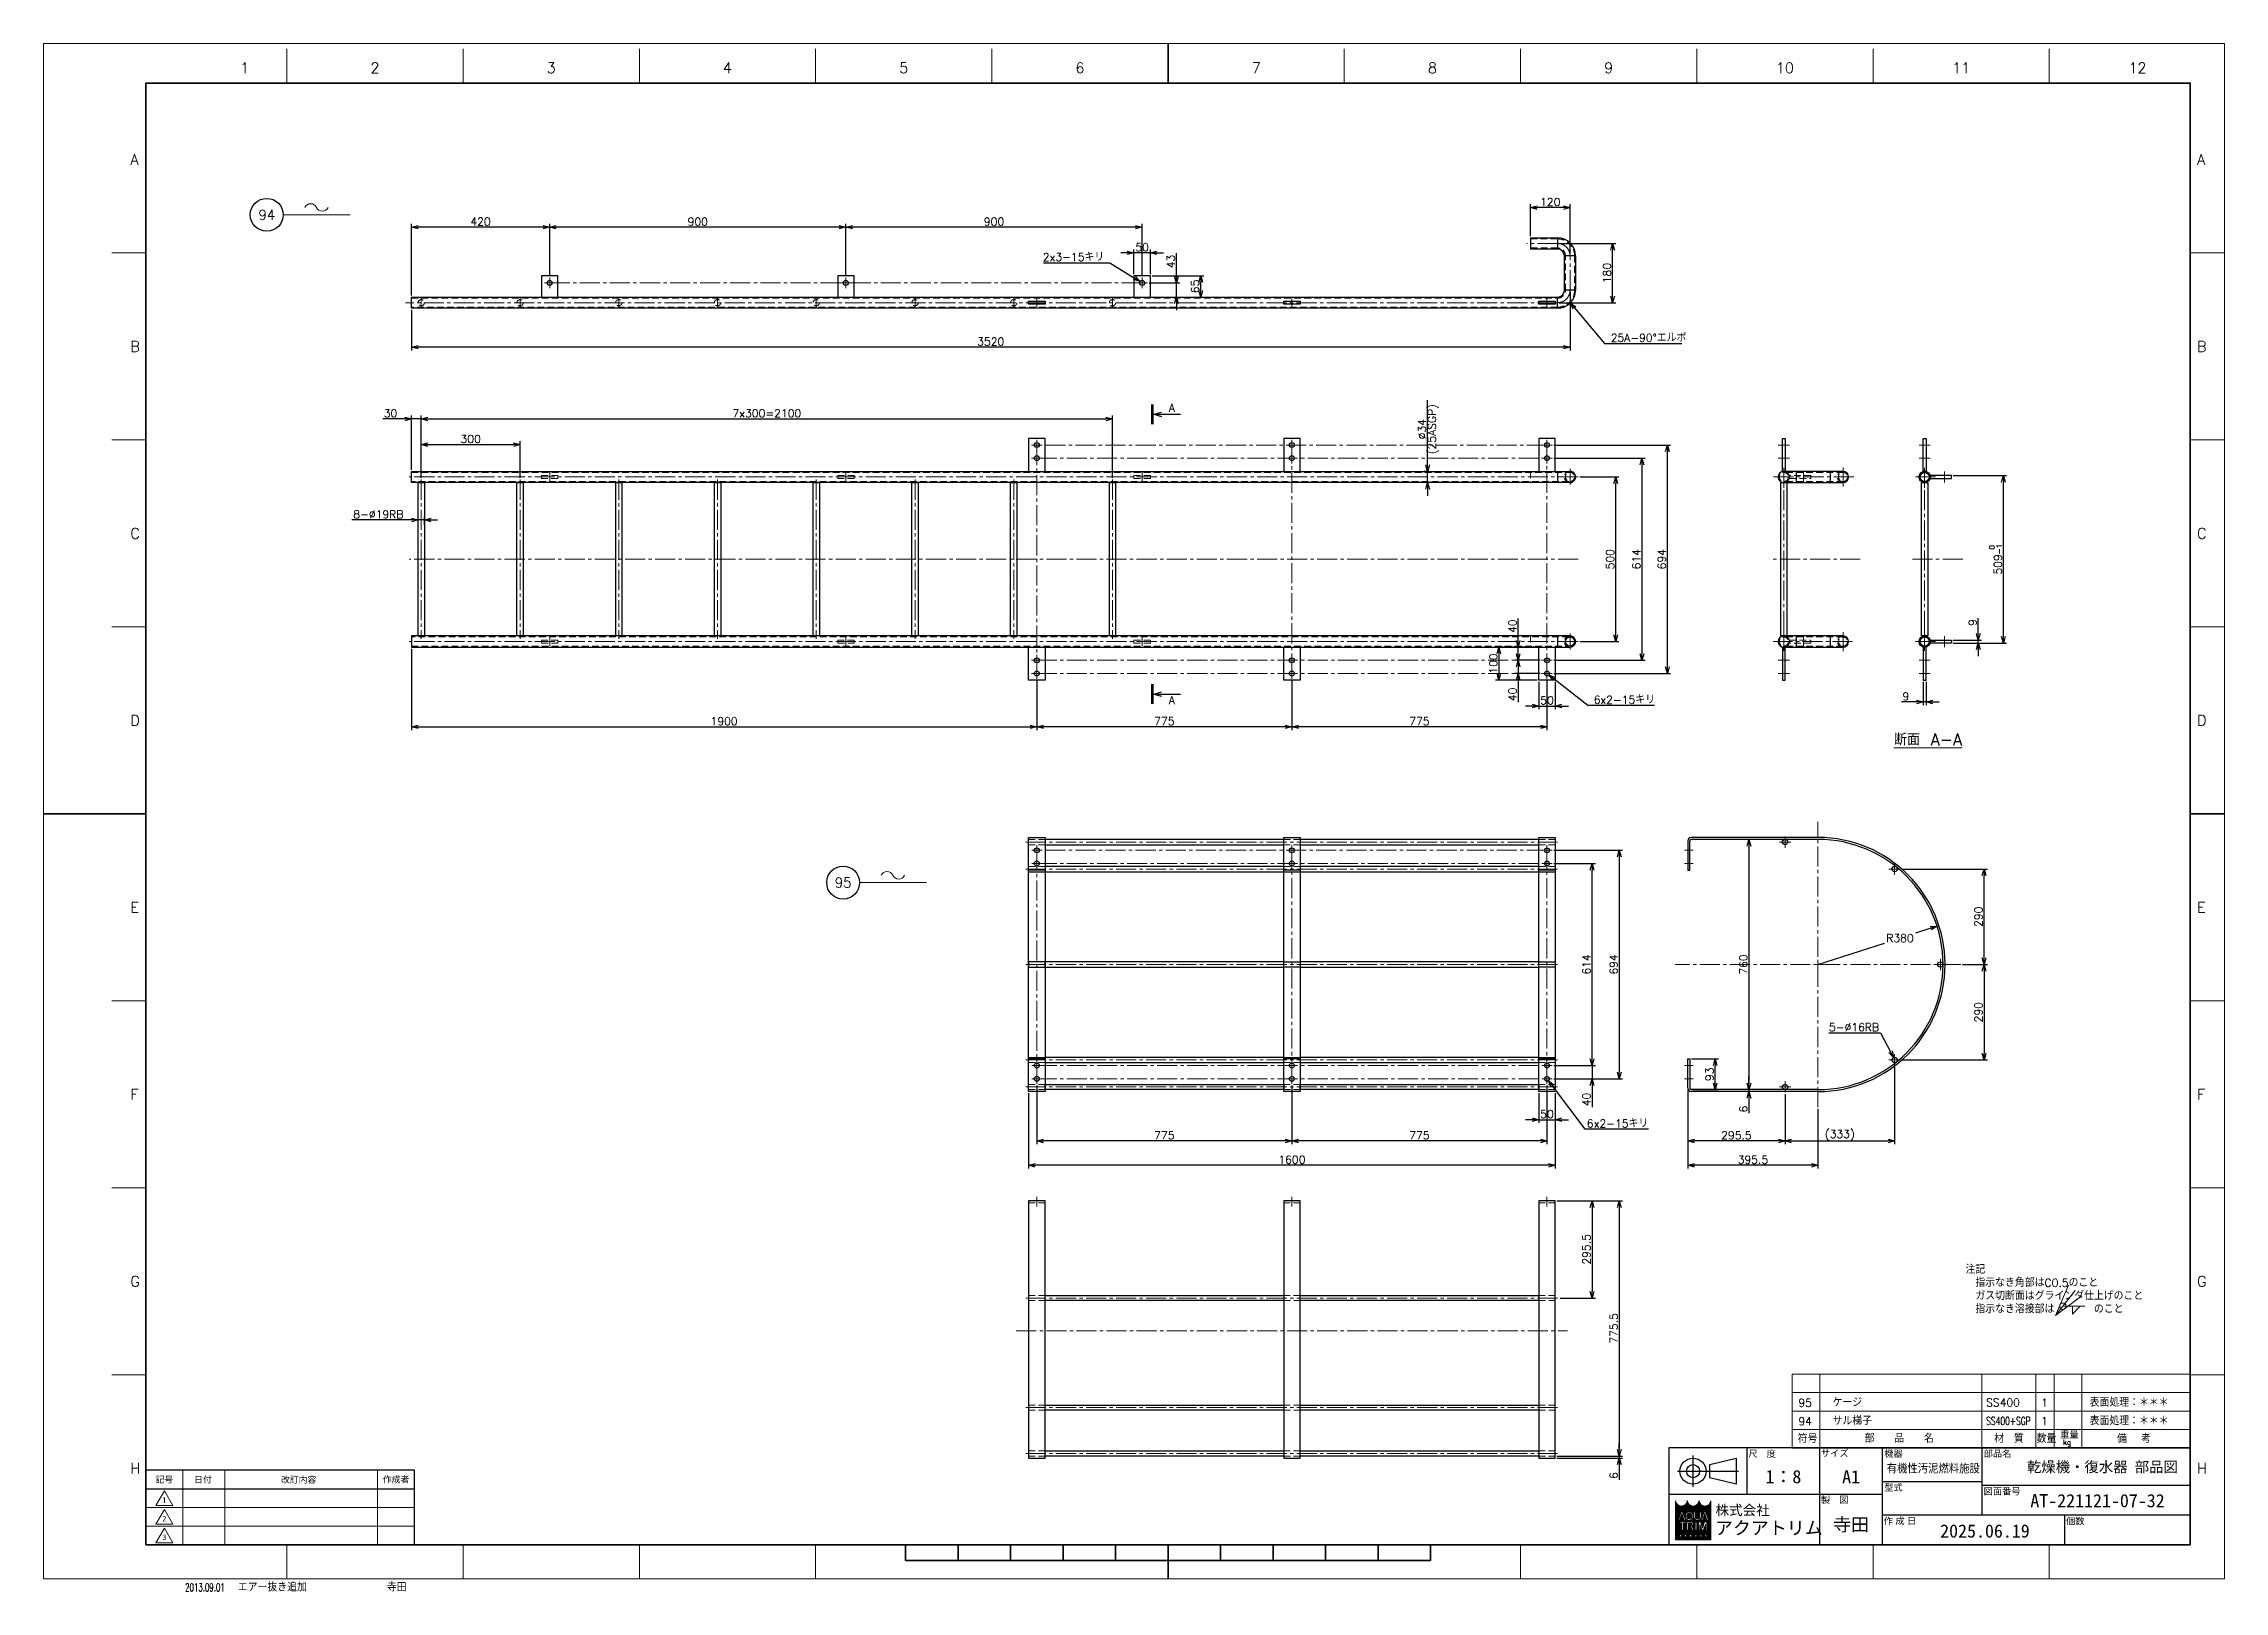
# Model space of a CAD drawing. Header units: millimetres. Extents: x 0 to 6626, y -38 to 4663.
import ezdxf
from ezdxf import colors
from ezdxf.entities.mleader import LeaderData, LeaderLine
from ezdxf.enums import TextEntityAlignment as Align
from ezdxf.math import Vec2, Vec3

# ---------------------------------------------------------------- set-up
doc = ezdxf.new("R2010")
doc.units = ezdxf.units.MM
doc.header["$LTSCALE"] = 3.2
doc.header["$PDMODE"] = 99
doc.header["$PDSIZE"] = 1
doc.linetypes.add('CENTER2', pattern=[28.575, 19.05, -3.175, 3.175, -3.175])
doc.linetypes.add('HIDDEN', pattern=[9.525, 6.35, -3.175])
for name, color, linetype, lineweight in [('04_HIDDEN', 2, 'HIDDEN', 13), ('05_CENTER', 4, 'CENTER2', 13), ('07_TEXT', 3, 'Continuous', 13), ('08_DIM', 3, 'Continuous', 13), ('90_FRAME', 5, 'Continuous', 35)]:
    doc.layers.add(name, color=color, linetype=linetype, lineweight=lineweight)
doc.layers.add('10_DRAFT', color=8, linetype='Continuous', lineweight=0, plot=False)
doc.layers.add('91_BLANK', color=5, linetype='Continuous', lineweight=0, plot=False)
doc.styles.add('KSS_TXT', font='txt.shx', dxfattribs={"bigfont": 'extfont2.shx'})
doc.styles.add('MS_G', font='MS Gothic.ttf')
doc.styles.get("Standard").update_dxf_attribs({"font": 'txt.shx', "bigfont": 'extfont2.shx'})
doc.styles.add('表題用', font='MS PGothic.ttf')
doc.dimstyles.new('KSS_DIM', dxfattribs={"dimscale": 8, "dimtxt": 3, "dimasz": 2.5, "dimexe": 1.25, "dimexo": 0.625, "dimtad": 1, "dimdsep": 46, "dimtxsty": 'KSS_TXT', "dimblk": 'OPEN30', "dimcen": 0, "dimazin": 2, "dimtfac": 0.75, "dimtmove": 0, "dimatfit": 3, "dimldrblk": 'OPEN30', "dimfxl": 1.25, "dimtolj": 1, "dimarcsym": 0})
doc.dimstyles.new('KSS_DIM$3', dxfattribs={"dimscale": 8, "dimtxt": 3, "dimasz": 2.5, "dimexe": 1.25, "dimexo": 0.625, "dimtad": 1, "dimtih": 1, "dimtoh": 1, "dimdsep": 46, "dimtxsty": 'KSS_TXT', "dimblk": 'OPEN30', "dimcen": 0, "dimazin": 2, "dimtfac": 0.75, "dimtofl": 0, "dimtmove": 0, "dimatfit": 3, "dimldrblk": 'OPEN30', "dimfxl": 1.25, "dimtolj": 1, "dimarcsym": 0})
doc.dimstyles.new('KSS_DIM$4', dxfattribs={"dimscale": 8, "dimtxt": 3, "dimasz": 2.5, "dimexe": 1.25, "dimexo": 0.625, "dimtad": 1, "dimtih": 1, "dimtoh": 1, "dimdsep": 46, "dimtxsty": 'KSS_TXT', "dimblk": 'OPEN30', "dimcen": 0, "dimse1": 1, "dimazin": 2, "dimtfac": 0.75, "dimtofl": 0, "dimtmove": 0, "dimatfit": 3, "dimldrblk": 'OPEN30', "dimfxl": 1.25, "dimtolj": 1, "dimarcsym": 0})

msp = doc.modelspace()

# ---------------------------------------------------------------- texts
at = {"layer": '07_TEXT', "ltscale": 2, "insert": (5839.144, 950.946), "char_height": 24, "attachment_point": 1}
msp.add_mtext_dynamic_manual_height_columns('注記\\P\u3000指示なき角部はC0.5のこと\\P\u3000ガス切断面はグラインダ仕上げのこと\\P\u3000指示なき溶接部は\u3000\u3000\u3000\u3000のこと', width=535.41887, gutter_width=15, heights=[0], dxfattribs=at)
at = {"layer": '08_DIM'}
msp.add_text('%%u断面 A-A', height=36, dxfattribs=at).set_placement((5621.53, 2531.634))
at = {"layer": '90_FRAME', "color": 0, "lineweight": 13, "style": 'KSS_TXT'}
for s, p in [('1', (611.014, 4564.317)), ('2', (1006.737, 4564.317)), ('3', (1542.204, 4564.317)), ('4', (2077.671, 4564.317)), ('5', (2613.138, 4564.317)), ('6', (3148.606, 4564.317)), ('7', (3684.073, 4564.317)), ('8', (4219.54, 4564.317)), ('9', (4755.007, 4564.317)), ('10', (5290.475, 4564.317)), ('11', (5825.942, 4564.317)), ('12', (6361.409, 4564.317))]:
    msp.add_text(s, height=32, dxfattribs=at).set_placement(p, align=Align.BOTTOM_CENTER)
for s, p in [('A', (263.659, 4311.37)), ('A', (6542.526, 4311.37)), ('B', (263.659, 3743.392)), ('B', (6542.526, 3743.392)), ('C', (263.659, 3175.414)), ('C', (6542.526, 3175.414)), ('D', (263.659, 2607.436)), ('D', (6542.526, 2607.436)), ('E', (263.659, 2039.459)), ('E', (6542.526, 2039.459)), ('F', (263.659, 1471.481)), ('F', (6542.526, 1471.481)), ('G', (263.659, 903.503)), ('G', (6542.526, 903.503)), ('H', (263.659, 335.525)), ('H', (6542.526, 335.525))]:
    msp.add_text(s, height=32, dxfattribs=at).set_placement(p, align=Align.MIDDLE_LEFT)
at = {"layer": '90_FRAME', "color": 3, "lineweight": 13}
for s, p in [('95', (5352.079, 534.382)), ('1', (6079.33, 534.785)), ('94', (5352.079, 478.382)), ('1', (6079.33, 478.785))]:
    msp.add_text(s, height=24, dxfattribs=at).set_placement(p, align=Align.MIDDLE_CENTER)
for s, height, p in [('ケージ', 24, (5435.155, 523)), ('SS400', 24, (5901.755, 523.318)), ('表面処理：＊＊＊', 24, (6216.162, 523)), ('サル梯子', 24, (5435.155, 467)), ('表面処理：＊＊＊', 24, (6216.162, 467)), ('符号', 24, (5329.244, 412.655)), ('部\u3000\u3000品\u3000\u3000名', 24, (5532.702, 413.526)), ('材\u3000質', 24, (5926.211, 413.238)), ('数量', 24, (6055.358, 413.057)), ('重量', 20, (6126.71, 426.146)), ('kg', 16, (6135.55, 406.577)), ('備  考', 24, (6299.46, 412.655)), ('エアー抜き追加', 24, (589.869, -38.398)), ('寺田', 24, (1042.962, -38.398))]:
    msp.add_text(s, height=height, dxfattribs=at).set_placement(p)
for s, width, p in [('SS400+SGP', 0.7, (5901.755, 467.318)), ('2013.09.01', 0.65, (429.936, -38.398))]:
    msp.add_text(s, height=24, dxfattribs=dict(at, width=width)).set_placement(p)
at = {"layer": '90_FRAME', "color": 0, "style": '表題用'}
for s, p in [('尺\u3000度', (5179.1, 379.689)), ('サイズ', (5399.728, 381.181)), ('機器', (5592.205, 380.02)), ('部品名', (5894.3, 380.02)), ('型式', (5592.205, 277.191)), ('図面番号', (5894.3, 265.877)), ('製\u3000図', (5399.728, 239.753)), ('作 成 日', (5590.825, 175.602)), ('個数', (6144.604, 175.049))]:
    msp.add_text(s, height=20, dxfattribs=at).set_placement(p, align=Align.MIDDLE_LEFT)
at = {"layer": '90_FRAME', "color": 0, "style": 'MS_G', "width": 0.9}
msp.add_text('有機性汚泥燃料施設', height=25.6, dxfattribs=at).set_placement((5741.026, 322.569), align=Align.CENTER)
at = {"layer": '90_FRAME', "color": 0, "style": 'MS_G'}
msp.add_text('乾燥機・復水器 部品図', height=32, dxfattribs=at).set_placement((6255.055, 323.717), align=Align.CENTER)
at = {"layer": '90_FRAME', "color": 0, "style": '表題用'}
for s, p in [('記号', (366.767, 301.232)), ('日付', (484.019, 301.232)), ('作成者', (1070.767, 301.232))]:
    msp.add_text(s, height=19.2, dxfattribs=at).set_placement(p, align=Align.MIDDLE_CENTER)
at = {"layer": '90_FRAME', "color": 0}
for s, height, style, p in [('改訂内容', 19.2, '表題用', (774.767, 301.232)), ('A1', 40, 'MS_G', (5491.454, 309.718))]:
    msp.add_text(s, height=height, dxfattribs=dict(at, style=style)).set_placement(p, align=Align.MIDDLE)
at = {"layer": '90_FRAME', "color": 0, "lineweight": 13, "style": 'MS_G'}
for s, p in [('1', (366.767, 239.003)), ('3', (366.767, 125.86)), ('2', (366.767, 182.432))]:
    msp.add_text(s, height=16.971, dxfattribs=at).set_placement(p, align=Align.MIDDLE)
at = {"layer": '90_FRAME', "color": 4, "style": 'MS_G'}
msp.add_text('株式会社', height=30.2431, dxfattribs=at).set_placement((5162.045, 208.225), align=Align.MIDDLE_CENTER)
at = {"layer": '90_FRAME', "color": 0, "style": 'MS_G'}
for s, p in [('AT-221121-07-32', (6036.022, 217.029)), ('2025.06.19', (5762.111, 124.959))]:
    msp.add_text(s, height=40, dxfattribs=at).set_placement(p)
at = {"layer": '90_FRAME', "color": 4, "style": 'MS_G'}
msp.add_text('アクアトリム', height=40, dxfattribs=at).set_placement((5077.874, 134.361))
at = {"layer": '90_FRAME', "color": 0, "style": 'MS_G'}
for tag, p in [('1：8', (5285.826, 309.718)), ('寺田', (5491.454, 165.46))]:
    msp.add_attdef(tag, text='', height=40, dxfattribs=at).set_placement(p, align=Align.MIDDLE)

# ---------------------------------------------------------------- blocks, each defined once
blk = doc.blocks.new('Weld-line')
blk.add_line((0, 0), (1, 0))
blk = doc.blocks.new('Weld10-s5')
blk.add_circle((0, 0), 2)
blk = doc.blocks.new('Weld10-a1')
for p, q in [((5, 0), (0, 5)), ((0, 5), (0, 0)), ((0, 0), (5, 0))]:
    blk.add_line(p, q)
at = {"width": 0.9}
blk.add_attdef('S', text='', height=2.8, dxfattribs=at).set_placement((-2, 1), align=Align.RIGHT)
blk.add_attdef('L', (8, 1), '', height=2.8, dxfattribs=at)
blk = doc.blocks.new('_Open30')
at = {"color": 0, "linetype": 'ByBlock', "lineweight": -2}
for p, q in [((-1, 0.268), (0, 0)), ((0, 0), (-1, -0.268)), ((0, 0), (-1, 0))]:
    blk.add_line(p, q, dxfattribs=at)
blk = doc.blocks.new('AM_BALLOON1')
at = {"transparency": 16777216}
blk.add_circle((0, 0), 5, dxfattribs=at)
blk.add_attdef('B_NUMBER', text='', height=3, dxfattribs=at).set_placement((0, 0), align=Align.MIDDLE_CENTER)
blk = doc.blocks.new('_OPEN')
at = {"color": 0, "linetype": 'ByBlock'}
for p, q in [((-1, 0.17), (0, 0)), ((0, 0), (-1, -0.17)), ((0, 0), (-1, 0))]:
    blk.add_line(p, q, dxfattribs=at)
blk = doc.blocks.new('p1ba05')
for centre, start, end in [((-2.95, 0.29), 24.2276, 155.5758), ((0, 1.62), 204.2276, 335.5758)]:
    blk.add_arc(centre, 1.62, start, end)
blk = doc.blocks.new('*D144')
at = {"layer": '08_DIM', "color": 0, "lineweight": -2, "transparency": 16777216}
for p, q in [((3441.7, 3956.4), (3441.7, 4026.4)), ((3358.7, 3936.4), (3451.7, 3936.4)), ((3441.7, 3893.4), (3441.7, 3936.4)), ((3367.5, 3893.4), (3451.7, 3893.4)), ((3441.7, 3873.4), (3441.7, 3853.4))]:
    blk.add_line(p, q, dxfattribs=at)
at = {"layer": 'Defpoints', "color": 0, "transparency": 16777216}
for p in [(3353.7, 3936.4), (3441.7, 3936.4), (3362.5, 3893.4)]:
    blk.add_point(p, dxfattribs=at)
at = {"layer": '08_DIM', "color": 0, "lineweight": -2, "transparency": 16777216, "xscale": 20, "yscale": 20, "zscale": 20}
for p, rotation in [((3441.7, 3936.4), 270), ((3441.7, 3893.4), 90)]:
    blk.add_blockref('_Open30', p, dxfattribs=dict(at, rotation=rotation))
at = {"layer": '08_DIM', "color": 0, "transparency": 16777216, "insert": (3424.7, 4001.4), "char_height": 24, "attachment_point": 5, "rotation": 90, "style": 'KSS_TXT'}
blk.add_mtext('\\A1;43', dxfattribs=at)
blk = doc.blocks.new('*D145')
at = {"layer": '08_DIM', "color": 0, "lineweight": -2, "transparency": 16777216}
for p, q in [((3367.5, 3958.4), (3525.4, 3958.4)), ((3515.4, 3913.4), (3515.4, 3938.4)), ((3367.5, 3893.4), (3525.4, 3893.4))]:
    blk.add_line(p, q, dxfattribs=at)
at = {"layer": 'Defpoints', "color": 0, "transparency": 16777216}
for p in [(3362.5, 3958.4), (3515.4, 3958.4), (3362.5, 3893.4)]:
    blk.add_point(p, dxfattribs=at)
at = {"layer": '08_DIM', "color": 0, "lineweight": -2, "transparency": 16777216, "xscale": 20, "yscale": 20, "zscale": 20}
for p, rotation in [((3515.4, 3958.4), 90), ((3515.4, 3893.4), 270)]:
    blk.add_blockref('_Open30', p, dxfattribs=dict(at, rotation=rotation))
at = {"layer": '08_DIM', "color": 0, "transparency": 16777216, "insert": (3498.4, 3925.9), "char_height": 24, "attachment_point": 5, "rotation": 90, "style": 'KSS_TXT'}
blk.add_mtext('\\A1;65', dxfattribs=at)
blk = doc.blocks.new('*D146')
at = {"layer": '08_DIM', "color": 0, "lineweight": -2, "transparency": 16777216}
for p, q in [((3292.5, 4027.7), (3272.5, 4027.7)), ((3312.5, 3963.4), (3312.5, 4037.7)), ((3362.5, 4027.7), (3312.5, 4027.7)), ((3362.5, 3963.4), (3362.5, 4037.7)), ((3382.5, 4027.7), (3402.5, 4027.7))]:
    blk.add_line(p, q, dxfattribs=at)
at = {"layer": 'Defpoints', "color": 0, "transparency": 16777216}
for p in [(3312.5, 4027.7), (3312.5, 3958.4), (3362.5, 3958.4)]:
    blk.add_point(p, dxfattribs=at)
at = {"layer": '08_DIM', "color": 0, "lineweight": -2, "transparency": 16777216, "xscale": 20, "yscale": 20, "zscale": 20}
blk.add_blockref('_Open30', (3312.5, 4027.7), dxfattribs=at)
at = {"layer": '08_DIM', "color": 0, "lineweight": -2, "transparency": 16777216, "xscale": 20, "yscale": 20, "zscale": 20, "rotation": 180}
blk.add_blockref('_Open30', (3362.5, 4027.7), dxfattribs=at)
at = {"layer": '08_DIM', "color": 0, "transparency": 16777216, "insert": (3337.5, 4044.8), "char_height": 24, "attachment_point": 5, "style": 'KSS_TXT'}
blk.add_mtext('\\A1;50', dxfattribs=at)
blk = doc.blocks.new('*D147')
at = {"layer": '08_DIM', "color": 0, "lineweight": -2, "transparency": 16777216}
for p, q in [((2437.5, 3957.6), (2437.5, 4115.7)), ((3337.5, 3957.6), (3337.5, 4115.7)), ((3317.5, 4105.7), (2457.5, 4105.7))]:
    blk.add_line(p, q, dxfattribs=at)
at = {"layer": 'Defpoints', "color": 0, "transparency": 16777216}
for p in [(2437.5, 4105.7), (2437.5, 3952.6), (3337.5, 3952.6)]:
    blk.add_point(p, dxfattribs=at)
at = {"layer": '08_DIM', "color": 0, "lineweight": -2, "transparency": 16777216, "xscale": 20, "yscale": 20, "zscale": 20, "rotation": 180}
blk.add_blockref('_Open30', (2437.5, 4105.7), dxfattribs=at)
at = {"layer": '08_DIM', "color": 0, "lineweight": -2, "transparency": 16777216, "xscale": 20, "yscale": 20, "zscale": 20}
blk.add_blockref('_Open30', (3337.5, 4105.7), dxfattribs=at)
at = {"layer": '08_DIM', "color": 0, "transparency": 16777216, "insert": (2887.5, 4122.7), "char_height": 24, "attachment_point": 5, "style": 'KSS_TXT'}
blk.add_mtext('\\A1;900', dxfattribs=at)
blk = doc.blocks.new('*D148')
at = {"layer": '08_DIM', "color": 0, "lineweight": -2, "transparency": 16777216}
for p, q in [((1537.5, 3957.6), (1537.5, 4115.7)), ((2437.5, 3957.6), (2437.5, 4115.7)), ((2417.5, 4105.7), (1557.5, 4105.7))]:
    blk.add_line(p, q, dxfattribs=at)
at = {"layer": 'Defpoints', "color": 0, "transparency": 16777216}
for p in [(1537.5, 4105.7), (1537.5, 3952.6), (2437.5, 3952.6)]:
    blk.add_point(p, dxfattribs=at)
at = {"layer": '08_DIM', "color": 0, "lineweight": -2, "transparency": 16777216, "xscale": 20, "yscale": 20, "zscale": 20, "rotation": 180}
blk.add_blockref('_Open30', (1537.5, 4105.7), dxfattribs=at)
at = {"layer": '08_DIM', "color": 0, "lineweight": -2, "transparency": 16777216, "xscale": 20, "yscale": 20, "zscale": 20}
blk.add_blockref('_Open30', (2437.5, 4105.7), dxfattribs=at)
at = {"layer": '08_DIM', "color": 0, "transparency": 16777216, "insert": (1987.5, 4122.7), "char_height": 24, "attachment_point": 5, "style": 'KSS_TXT'}
blk.add_mtext('\\A1;900', dxfattribs=at)
blk = doc.blocks.new('*D149')
at = {"layer": '08_DIM', "color": 0, "lineweight": -2, "transparency": 16777216}
for p, q in [((1117.5, 3898.4), (1117.5, 4115.7)), ((1537.5, 3957.6), (1537.5, 4115.7)), ((1517.5, 4105.7), (1137.5, 4105.7))]:
    blk.add_line(p, q, dxfattribs=at)
at = {"layer": 'Defpoints', "color": 0, "transparency": 16777216}
for p in [(1117.5, 4105.7), (1537.5, 3952.6), (1117.5, 3893.4)]:
    blk.add_point(p, dxfattribs=at)
at = {"layer": '08_DIM', "color": 0, "lineweight": -2, "transparency": 16777216, "xscale": 20, "yscale": 20, "zscale": 20, "rotation": 180}
blk.add_blockref('_Open30', (1117.5, 4105.7), dxfattribs=at)
at = {"layer": '08_DIM', "color": 0, "lineweight": -2, "transparency": 16777216, "xscale": 20, "yscale": 20, "zscale": 20}
blk.add_blockref('_Open30', (1537.5, 4105.7), dxfattribs=at)
at = {"layer": '08_DIM', "color": 0, "transparency": 16777216, "insert": (1327.5, 4122.7), "char_height": 24, "attachment_point": 5, "style": 'KSS_TXT'}
blk.add_mtext('\\A1;420', dxfattribs=at)
blk = doc.blocks.new('*D150')
at = {"layer": '08_DIM', "color": 0, "lineweight": -2, "transparency": 16777216}
for p, q in [((4517.5, 4078.4), (4517.5, 4175.3)), ((4637.5, 4023.3), (4637.5, 4175.3)), ((4617.5, 4165.3), (4537.5, 4165.3))]:
    blk.add_line(p, q, dxfattribs=at)
at = {"layer": 'Defpoints', "color": 0, "transparency": 16777216}
for p in [(4517.5, 4165.3), (4517.5, 4073.4), (4637.5, 4018.3)]:
    blk.add_point(p, dxfattribs=at)
at = {"layer": '08_DIM', "color": 0, "lineweight": -2, "transparency": 16777216, "xscale": 20, "yscale": 20, "zscale": 20, "rotation": 180}
blk.add_blockref('_Open30', (4517.5, 4165.3), dxfattribs=at)
at = {"layer": '08_DIM', "color": 0, "lineweight": -2, "transparency": 16777216, "xscale": 20, "yscale": 20, "zscale": 20}
blk.add_blockref('_Open30', (4637.5, 4165.3), dxfattribs=at)
at = {"layer": '08_DIM', "color": 0, "transparency": 16777216, "insert": (4577.5, 4182.3), "char_height": 24, "attachment_point": 5, "style": 'KSS_TXT'}
blk.add_mtext('\\A1;120', dxfattribs=at)
blk = doc.blocks.new('*D151')
at = {"layer": '08_DIM', "color": 0, "lineweight": -2, "transparency": 16777216}
for p, q in [((4604.4, 4056.4), (4776.9, 4056.4)), ((4766.9, 3896.4), (4766.9, 4036.4)), ((4604.4, 3876.4), (4776.9, 3876.4))]:
    blk.add_line(p, q, dxfattribs=at)
at = {"layer": 'Defpoints', "color": 0, "transparency": 16777216}
for p in [(4599.4, 4056.4), (4766.9, 4056.4), (4599.4, 3876.4)]:
    blk.add_point(p, dxfattribs=at)
at = {"layer": '08_DIM', "color": 0, "lineweight": -2, "transparency": 16777216, "xscale": 20, "yscale": 20, "zscale": 20}
for p, rotation in [((4766.9, 4056.4), 90), ((4766.9, 3876.4), 270)]:
    blk.add_blockref('_Open30', p, dxfattribs=dict(at, rotation=rotation))
at = {"layer": '08_DIM', "color": 0, "transparency": 16777216, "insert": (4749.9, 3966.4), "char_height": 24, "attachment_point": 5, "rotation": 90, "style": 'KSS_TXT'}
blk.add_mtext('\\A1;180', dxfattribs=at)
blk = doc.blocks.new('*D152')
at = {"layer": '08_DIM', "color": 0, "lineweight": -2, "transparency": 16777216}
for p, q in [((4637.5, 3909.5), (4637.5, 3731.2)), ((1117.5, 3854.4), (1117.5, 3731.2)), ((4617.5, 3741.2), (1137.5, 3741.2))]:
    blk.add_line(p, q, dxfattribs=at)
at = {"layer": 'Defpoints', "color": 0, "transparency": 16777216}
for p in [(4637.5, 3914.5), (1117.5, 3859.4), (1117.5, 3741.2)]:
    blk.add_point(p, dxfattribs=at)
at = {"layer": '08_DIM', "color": 0, "lineweight": -2, "transparency": 16777216, "xscale": 20, "yscale": 20, "zscale": 20, "rotation": 180}
blk.add_blockref('_Open30', (1117.5, 3741.2), dxfattribs=at)
at = {"layer": '08_DIM', "color": 0, "lineweight": -2, "transparency": 16777216, "xscale": 20, "yscale": 20, "zscale": 20}
blk.add_blockref('_Open30', (4637.5, 3741.2), dxfattribs=at)
at = {"layer": '08_DIM', "color": 0, "transparency": 16777216, "insert": (2877.5, 3758.2), "char_height": 24, "attachment_point": 5, "style": 'KSS_TXT'}
blk.add_mtext('\\A1;3520', dxfattribs=at)
blk = doc.blocks.new('*D153')
at = {"layer": '08_DIM', "color": 0, "lineweight": -2, "transparency": 16777216}
for p, q in [((4667, 3347), (4786.3, 3347)), ((4776.3, 2867), (4776.3, 3327)), ((4667, 2847), (4786.3, 2847))]:
    blk.add_line(p, q, dxfattribs=at)
at = {"layer": 'Defpoints', "color": 0, "transparency": 16777216}
for p in [(4662, 3347), (4776.3, 3347), (4662, 2847)]:
    blk.add_point(p, dxfattribs=at)
at = {"layer": '08_DIM', "color": 0, "lineweight": -2, "transparency": 16777216, "xscale": 20, "yscale": 20, "zscale": 20}
for p, rotation in [((4776.3, 3347), 90), ((4776.3, 2847), 270)]:
    blk.add_blockref('_Open30', p, dxfattribs=dict(at, rotation=rotation))
at = {"layer": '08_DIM', "color": 0, "transparency": 16777216, "insert": (4759.3, 3097), "char_height": 24, "attachment_point": 5, "rotation": 90, "style": 'KSS_TXT'}
blk.add_mtext('\\A1;500', dxfattribs=at)
blk = doc.blocks.new('*D154')
at = {"layer": '08_DIM', "color": 0, "lineweight": -2, "transparency": 16777216}
for p, q in [((4588.7, 3404), (4866.2, 3404)), ((4856.2, 3384), (4856.2, 2810)), ((4588.7, 2790), (4866.2, 2790))]:
    blk.add_line(p, q, dxfattribs=at)
at = {"layer": 'Defpoints', "color": 0, "transparency": 16777216}
for p in [(4583.7, 3404), (4583.7, 2790), (4856.2, 2790)]:
    blk.add_point(p, dxfattribs=at)
at = {"layer": '08_DIM', "color": 0, "lineweight": -2, "transparency": 16777216, "xscale": 20, "yscale": 20, "zscale": 20}
for p, rotation in [((4856.2, 3404), 90), ((4856.2, 2790), 270)]:
    blk.add_blockref('_Open30', p, dxfattribs=dict(at, rotation=rotation))
at = {"layer": '08_DIM', "color": 0, "transparency": 16777216, "insert": (4839.2, 3097), "char_height": 24, "attachment_point": 5, "rotation": 90, "style": 'KSS_TXT'}
blk.add_mtext('\\A1;614', dxfattribs=at)
blk = doc.blocks.new('*D155')
at = {"layer": '08_DIM', "color": 0, "lineweight": -2, "transparency": 16777216}
for p, q in [((4588.7, 3444), (4943.3, 3444)), ((4933.3, 2770), (4933.3, 3424)), ((4588.7, 2750), (4943.3, 2750))]:
    blk.add_line(p, q, dxfattribs=at)
at = {"layer": 'Defpoints', "color": 0, "transparency": 16777216}
for p in [(4583.7, 3444), (4933.3, 3444), (4583.7, 2750)]:
    blk.add_point(p, dxfattribs=at)
at = {"layer": '08_DIM', "color": 0, "lineweight": -2, "transparency": 16777216, "xscale": 20, "yscale": 20, "zscale": 20}
for p, rotation in [((4933.3, 3444), 90), ((4933.3, 2750), 270)]:
    blk.add_blockref('_Open30', p, dxfattribs=dict(at, rotation=rotation))
at = {"layer": '08_DIM', "color": 0, "transparency": 16777216, "insert": (4916.3, 3097), "char_height": 24, "attachment_point": 5, "rotation": 90, "style": 'KSS_TXT'}
blk.add_mtext('\\A1;694', dxfattribs=at)
blk = doc.blocks.new('*D156')
at = {"layer": '08_DIM', "color": 0, "lineweight": -2, "transparency": 16777216}
for p, q in [((4479.8, 2850), (4479.8, 2917)), ((4537.5, 2830), (4469.8, 2830)), ((4546.4, 2790), (4469.8, 2790)), ((4479.8, 2790), (4479.8, 2830)), ((4479.8, 2770), (4479.8, 2750))]:
    blk.add_line(p, q, dxfattribs=at)
at = {"layer": 'Defpoints', "color": 0, "transparency": 16777216}
for p in [(4479.8, 2830), (4542.5, 2830), (4551.4, 2790)]:
    blk.add_point(p, dxfattribs=at)
at = {"layer": '08_DIM', "color": 0, "lineweight": -2, "transparency": 16777216, "xscale": 20, "yscale": 20, "zscale": 20}
for p, rotation in [((4479.8, 2830), 270.0000000000938), ((4479.8, 2790), 90.0000000000938)]:
    blk.add_blockref('_Open30', p, dxfattribs=dict(at, rotation=rotation))
at = {"layer": '08_DIM', "color": 0, "transparency": 16777216, "insert": (4462.8, 2893.5), "char_height": 24, "attachment_point": 5, "rotation": 90, "style": 'KSS_TXT'}
blk.add_mtext('\\A1;40', dxfattribs=at)
blk = doc.blocks.new('*D157')
at = {"layer": '08_DIM', "color": 0, "lineweight": -2, "transparency": 16777216}
for p, q in [((4546.4, 2790), (4469.8, 2790)), ((4479.8, 2810), (4479.8, 2830)), ((4479.8, 2790), (4479.8, 2750)), ((4546.4, 2750), (4469.8, 2750)), ((4479.8, 2730), (4479.8, 2663))]:
    blk.add_line(p, q, dxfattribs=at)
at = {"layer": 'Defpoints', "color": 0, "transparency": 16777216}
for p in [(4551.4, 2790), (4479.8, 2750), (4551.4, 2750)]:
    blk.add_point(p, dxfattribs=at)
at = {"layer": '08_DIM', "color": 0, "lineweight": -2, "transparency": 16777216, "xscale": 20, "yscale": 20, "zscale": 20}
for p, rotation in [((4479.8, 2790), 270.0000000000938), ((4479.8, 2750), 90.0000000000938)]:
    blk.add_blockref('_Open30', p, dxfattribs=dict(at, rotation=rotation))
at = {"layer": '08_DIM', "color": 0, "transparency": 16777216, "insert": (4462.8, 2686.5), "char_height": 24, "attachment_point": 5, "rotation": 90, "style": 'KSS_TXT'}
blk.add_mtext('\\A1;40', dxfattribs=at)
blk = doc.blocks.new('*D158')
at = {"layer": '08_DIM', "color": 0, "lineweight": -2, "transparency": 16777216}
for p, q in [((4537.5, 2830), (4411.4, 2830)), ((4421.4, 2810), (4421.4, 2750)), ((4537.5, 2730), (4411.4, 2730))]:
    blk.add_line(p, q, dxfattribs=at)
at = {"layer": 'Defpoints', "color": 0, "transparency": 16777216}
for p in [(4542.5, 2830), (4421.4, 2730), (4542.5, 2730)]:
    blk.add_point(p, dxfattribs=at)
at = {"layer": '08_DIM', "color": 0, "lineweight": -2, "transparency": 16777216, "xscale": 20, "yscale": 20, "zscale": 20}
for p, rotation in [((4421.4, 2830), 90.00000000009327), ((4421.4, 2730), 270.0000000000933)]:
    blk.add_blockref('_Open30', p, dxfattribs=dict(at, rotation=rotation))
at = {"layer": '08_DIM', "color": 0, "transparency": 16777216, "insert": (4404.4, 2780), "char_height": 24, "attachment_point": 5, "rotation": 90, "style": 'KSS_TXT'}
blk.add_mtext('\\A1;100', dxfattribs=at)
blk = doc.blocks.new('*D159')
at = {"layer": '08_DIM', "color": 0, "lineweight": -2, "transparency": 16777216}
for p, q in [((4542.5, 2725), (4542.5, 2641.1)), ((4592.5, 2725), (4592.5, 2641.1)), ((4522.5, 2651.1), (4502.5, 2651.1)), ((4542.5, 2651.1), (4592.5, 2651.1)), ((4612.5, 2651.1), (4632.5, 2651.1))]:
    blk.add_line(p, q, dxfattribs=at)
at = {"layer": 'Defpoints', "color": 0, "transparency": 16777216}
for p in [(4542.5, 2730), (4592.5, 2730), (4592.5, 2651.1)]:
    blk.add_point(p, dxfattribs=at)
at = {"layer": '08_DIM', "color": 0, "lineweight": -2, "transparency": 16777216, "xscale": 20, "yscale": 20, "zscale": 20}
for p, rotation in [((4542.5, 2651.1), 1.042204e-10), ((4592.5, 2651.1), 180.0000000001042)]:
    blk.add_blockref('_Open30', p, dxfattribs=dict(at, rotation=rotation))
at = {"layer": '08_DIM', "color": 0, "transparency": 16777216, "insert": (4567.5, 2668.1), "char_height": 24, "attachment_point": 5, "style": 'KSS_TXT'}
blk.add_mtext('\\A1;50', dxfattribs=at)
blk = doc.blocks.new('*D160')
at = {"layer": '08_DIM', "color": 0, "lineweight": -2, "transparency": 16777216}
for p, q in [((3792.5, 2728.8), (3792.5, 2577.9)), ((4567.5, 2728.8), (4567.5, 2577.9)), ((4547.5, 2587.9), (3812.5, 2587.9))]:
    blk.add_line(p, q, dxfattribs=at)
at = {"layer": 'Defpoints', "color": 0, "transparency": 16777216}
for p in [(3792.5, 2733.8), (4567.5, 2733.8), (3792.5, 2587.9)]:
    blk.add_point(p, dxfattribs=at)
at = {"layer": '08_DIM', "color": 0, "lineweight": -2, "transparency": 16777216, "xscale": 20, "yscale": 20, "zscale": 20}
for p, rotation in [((3792.5, 2587.9), 180.0000000001042), ((4567.5, 2587.9), 1.042204e-10)]:
    blk.add_blockref('_Open30', p, dxfattribs=dict(at, rotation=rotation))
at = {"layer": '08_DIM', "color": 0, "transparency": 16777216, "insert": (4180, 2604.9), "char_height": 24, "attachment_point": 5, "style": 'KSS_TXT'}
blk.add_mtext('\\A1;775', dxfattribs=at)
blk = doc.blocks.new('*D161')
at = {"layer": '08_DIM', "color": 0, "lineweight": -2, "transparency": 16777216}
for p, q in [((3017.5, 2728.8), (3017.5, 2577.9)), ((3792.5, 2728.8), (3792.5, 2577.9)), ((3772.5, 2587.9), (3037.5, 2587.9))]:
    blk.add_line(p, q, dxfattribs=at)
at = {"layer": 'Defpoints', "color": 0, "transparency": 16777216}
for p in [(3017.5, 2733.8), (3792.5, 2733.8), (3017.5, 2587.9)]:
    blk.add_point(p, dxfattribs=at)
at = {"layer": '08_DIM', "color": 0, "lineweight": -2, "transparency": 16777216, "xscale": 20, "yscale": 20, "zscale": 20}
for p, rotation in [((3017.5, 2587.9), 180.0000000001042), ((3792.5, 2587.9), 1.042204e-10)]:
    blk.add_blockref('_Open30', p, dxfattribs=dict(at, rotation=rotation))
at = {"layer": '08_DIM', "color": 0, "transparency": 16777216, "insert": (3405, 2604.9), "char_height": 24, "attachment_point": 5, "style": 'KSS_TXT'}
blk.add_mtext('\\A1;775', dxfattribs=at)
blk = doc.blocks.new('*D162')
at = {"layer": '08_DIM', "color": 0, "lineweight": -2, "transparency": 16777216}
for p, q in [((3037.4, 3997.9), (3239.7, 3997.9)), ((3239.7, 3997.9), (3314.3, 3951))]:
    blk.add_line(p, q, dxfattribs=at)
at = {"layer": 'Defpoints', "color": 0, "transparency": 16777216}
for p in [(3331.2, 3940.4), (3343.9, 3932.4)]:
    blk.add_point(p, dxfattribs=at)
at = {"layer": '08_DIM', "color": 0, "lineweight": -2, "transparency": 16777216, "xscale": 20, "yscale": 20, "zscale": 20, "rotation": 327.8205481618642}
blk.add_blockref('_Open30', (3331.2, 3940.4), dxfattribs=at)
at = {"layer": '08_DIM', "color": 0, "transparency": 16777216, "insert": (3129.1, 4014.9), "char_height": 24, "attachment_point": 5, "style": 'KSS_TXT'}
blk.add_mtext('\\A1;2x3-15キリ', dxfattribs=at)
blk = doc.blocks.new('*D163')
at = {"layer": '08_DIM', "color": 0, "lineweight": -2, "transparency": 16777216}
for p, q in [((4692, 2652.9), (4589.2, 2733.1)), ((4894.4, 2652.9), (4692, 2652.9))]:
    blk.add_line(p, q, dxfattribs=at)
at = {"layer": 'Defpoints', "color": 0, "transparency": 16777216}
for p in [(4561.6, 2754.6), (4573.5, 2745.4)]:
    blk.add_point(p, dxfattribs=at)
at = {"layer": '08_DIM', "color": 0, "lineweight": -2, "transparency": 16777216, "xscale": 20, "yscale": 20, "zscale": 20, "rotation": 142.0600576713122}
blk.add_blockref('_Open30', (4573.5, 2745.4), dxfattribs=at)
at = {"layer": '08_DIM', "color": 0, "transparency": 16777216, "insert": (4802.6, 2670), "char_height": 24, "attachment_point": 5, "style": 'KSS_TXT'}
blk.add_mtext('\\A1;6x2-15キリ', dxfattribs=at)
blk = doc.blocks.new('*D164')
at = {"layer": '08_DIM', "color": 0, "lineweight": -2, "transparency": 16777216}
for p, q in [((5710.4, 2725), (5710.4, 2653.6)), ((5719.4, 2725), (5719.4, 2653.6)), ((5690.4, 2663.6), (5644.4, 2663.6)), ((5719.4, 2663.6), (5710.4, 2663.6)), ((5739.4, 2663.6), (5759.4, 2663.6))]:
    blk.add_line(p, q, dxfattribs=at)
at = {"layer": 'Defpoints', "color": 0, "transparency": 16777216}
for p in [(5710.4, 2730), (5719.4, 2730), (5710.4, 2663.6)]:
    blk.add_point(p, dxfattribs=at)
at = {"layer": '08_DIM', "color": 0, "lineweight": -2, "transparency": 16777216, "xscale": 20, "yscale": 20, "zscale": 20}
blk.add_blockref('_Open30', (5710.4, 2663.6), dxfattribs=at)
at = {"layer": '08_DIM', "color": 0, "lineweight": -2, "transparency": 16777216, "xscale": 20, "yscale": 20, "zscale": 20, "rotation": 180}
blk.add_blockref('_Open30', (5719.4, 2663.6), dxfattribs=at)
at = {"layer": '08_DIM', "color": 0, "transparency": 16777216, "insert": (5657.4, 2680.6), "char_height": 24, "attachment_point": 5, "style": 'KSS_TXT'}
blk.add_mtext('\\A1;9', dxfattribs=at)
blk = doc.blocks.new('*D165')
at = {"layer": '08_DIM', "color": 0, "lineweight": -2, "transparency": 16777216}
for p, q in [((5877.9, 2871.5), (5877.9, 2917.5)), ((5801.9, 2851.5), (5887.9, 2851.5)), ((5877.9, 2842.5), (5877.9, 2851.5)), ((5801.9, 2842.5), (5887.9, 2842.5)), ((5877.9, 2822.5), (5877.9, 2802.5))]:
    blk.add_line(p, q, dxfattribs=at)
at = {"layer": 'Defpoints', "color": 0, "transparency": 16777216}
for p in [(5796.9, 2851.5), (5877.9, 2851.5), (5796.9, 2842.5)]:
    blk.add_point(p, dxfattribs=at)
at = {"layer": '08_DIM', "color": 0, "lineweight": -2, "transparency": 16777216, "xscale": 20, "yscale": 20, "zscale": 20}
for p, rotation in [((5877.9, 2851.5), 270), ((5877.9, 2842.5), 90)]:
    blk.add_blockref('_Open30', p, dxfattribs=dict(at, rotation=rotation))
at = {"layer": '08_DIM', "color": 0, "transparency": 16777216, "insert": (5860.9, 2904.5), "char_height": 24, "attachment_point": 5, "rotation": 90, "style": 'KSS_TXT'}
blk.add_mtext('\\A1;9', dxfattribs=at)
blk = doc.blocks.new('*D166')
at = {"layer": '08_DIM', "color": 0, "lineweight": -2, "transparency": 16777216}
for p, q in [((5801.9, 3351.5), (5964.1, 3351.5)), ((5954.1, 2862.5), (5954.1, 3331.5)), ((5801.9, 2842.5), (5964.1, 2842.5))]:
    blk.add_line(p, q, dxfattribs=at)
at = {"layer": 'Defpoints', "color": 0, "transparency": 16777216}
for p in [(5796.9, 3351.5), (5954.1, 3351.5), (5796.9, 2842.5)]:
    blk.add_point(p, dxfattribs=at)
at = {"layer": '08_DIM', "color": 0, "lineweight": -2, "transparency": 16777216, "xscale": 20, "yscale": 20, "zscale": 20}
for p, rotation in [((5954.1, 3351.5), 90), ((5954.1, 2842.5), 270)]:
    blk.add_blockref('_Open30', p, dxfattribs=dict(at, rotation=rotation))
at = {"layer": '08_DIM', "color": 0, "transparency": 16777216, "insert": (5930.4, 3097), "char_height": 24, "attachment_point": 5, "rotation": 90, "style": 'KSS_TXT'}
blk.add_mtext('509{\\H16.000000;\\S 0^ -1;}', dxfattribs=at)
blk = doc.blocks.new('*D167')
at = {"layer": '08_DIM', "color": 0, "lineweight": -2, "transparency": 16777216}
for p, q in [((1117.5, 2825), (1117.5, 2577.9)), ((3017.5, 2728.8), (3017.5, 2577.9)), ((1137.5, 2587.9), (2997.5, 2587.9))]:
    blk.add_line(p, q, dxfattribs=at)
at = {"layer": 'Defpoints', "color": 0, "transparency": 16777216}
for p in [(1117.5, 2830), (3017.5, 2733.8), (3017.5, 2587.9)]:
    blk.add_point(p, dxfattribs=at)
at = {"layer": '08_DIM', "color": 0, "lineweight": -2, "transparency": 16777216, "xscale": 20, "yscale": 20, "zscale": 20}
for p, rotation in [((1117.5, 2587.9), 180.0000000001042), ((3017.5, 2587.9), 1.042204e-10)]:
    blk.add_blockref('_Open30', p, dxfattribs=dict(at, rotation=rotation))
at = {"layer": '08_DIM', "color": 0, "transparency": 16777216, "insert": (2067.5, 2604.9), "char_height": 24, "attachment_point": 5, "style": 'KSS_TXT'}
blk.add_mtext('\\A1;1900', dxfattribs=at)
blk = doc.blocks.new('*D168')
at = {"layer": '08_DIM', "color": 0, "lineweight": -2, "transparency": 16777216}
for p, q in [((1097.5, 3523.2), (1030.5, 3523.2)), ((1117.5, 3369), (1117.5, 3533.2)), ((1147.5, 3523.2), (1117.5, 3523.2)), ((1147.5, 3343.8), (1147.5, 3533.2)), ((1167.5, 3523.2), (1187.5, 3523.2))]:
    blk.add_line(p, q, dxfattribs=at)
at = {"layer": 'Defpoints', "color": 0, "transparency": 16777216}
for p in [(1117.5, 3523.2), (1117.5, 3364), (1147.5, 3338.8)]:
    blk.add_point(p, dxfattribs=at)
at = {"layer": '08_DIM', "color": 0, "lineweight": -2, "transparency": 16777216, "xscale": 20, "yscale": 20, "zscale": 20}
blk.add_blockref('_Open30', (1117.5, 3523.2), dxfattribs=at)
at = {"layer": '08_DIM', "color": 0, "lineweight": -2, "transparency": 16777216, "xscale": 20, "yscale": 20, "zscale": 20, "rotation": 180}
blk.add_blockref('_Open30', (1147.5, 3523.2), dxfattribs=at)
at = {"layer": '08_DIM', "color": 0, "transparency": 16777216, "insert": (1054, 3540.2), "char_height": 24, "attachment_point": 5, "style": 'KSS_TXT'}
blk.add_mtext('\\A1;30', dxfattribs=at)
blk = doc.blocks.new('*D169')
at = {"layer": '08_DIM', "color": 0, "lineweight": -2, "transparency": 16777216}
for p, q in [((1147.5, 3343.8), (1147.5, 3455.3)), ((1447.5, 3343.8), (1447.5, 3455.3)), ((1167.5, 3445.3), (1427.5, 3445.3))]:
    blk.add_line(p, q, dxfattribs=at)
at = {"layer": 'Defpoints', "color": 0, "transparency": 16777216}
for p in [(1447.5, 3445.3), (1147.5, 3338.8), (1447.5, 3338.8)]:
    blk.add_point(p, dxfattribs=at)
at = {"layer": '08_DIM', "color": 0, "lineweight": -2, "transparency": 16777216, "xscale": 20, "yscale": 20, "zscale": 20, "rotation": 180}
blk.add_blockref('_Open30', (1147.5, 3445.3), dxfattribs=at)
at = {"layer": '08_DIM', "color": 0, "lineweight": -2, "transparency": 16777216, "xscale": 20, "yscale": 20, "zscale": 20}
blk.add_blockref('_Open30', (1447.5, 3445.3), dxfattribs=at)
at = {"layer": '08_DIM', "color": 0, "transparency": 16777216, "insert": (1297.5, 3462.3), "char_height": 24, "attachment_point": 5, "style": 'KSS_TXT'}
blk.add_mtext('\\A1;300', dxfattribs=at)
blk = doc.blocks.new('*D170')
at = {"layer": '08_DIM', "color": 0, "lineweight": -2, "transparency": 16777216}
for p, q in [((1147.5, 3343.8), (1147.5, 3533.2)), ((1167.5, 3523.2), (3227.5, 3523.2)), ((3247.5, 3343.8), (3247.5, 3533.2))]:
    blk.add_line(p, q, dxfattribs=at)
at = {"layer": 'Defpoints', "color": 0, "transparency": 16777216}
for p in [(3247.5, 3523.2), (1147.5, 3338.8), (3247.5, 3338.8)]:
    blk.add_point(p, dxfattribs=at)
at = {"layer": '08_DIM', "color": 0, "lineweight": -2, "transparency": 16777216, "xscale": 20, "yscale": 20, "zscale": 20, "rotation": 180}
blk.add_blockref('_Open30', (1147.5, 3523.2), dxfattribs=at)
at = {"layer": '08_DIM', "color": 0, "lineweight": -2, "transparency": 16777216, "xscale": 20, "yscale": 20, "zscale": 20}
blk.add_blockref('_Open30', (3247.5, 3523.2), dxfattribs=at)
at = {"layer": '08_DIM', "color": 0, "transparency": 16777216, "insert": (2197.5, 3540.2), "char_height": 24, "attachment_point": 5, "style": 'KSS_TXT'}
blk.add_mtext('\\A1;7x300=2100', dxfattribs=at)
blk = doc.blocks.new('*D171')
at = {"layer": '08_DIM', "color": 0, "lineweight": -2, "transparency": 16777216}
for p, q in [((1118, 3216.4), (936, 3216.4)), ((1138, 3201.8), (1138, 3226.4)), ((1157, 3216.4), (1138, 3216.4)), ((1157, 3201.8), (1157, 3226.4)), ((1177, 3216.4), (1197, 3216.4))]:
    blk.add_line(p, q, dxfattribs=at)
at = {"layer": 'Defpoints', "color": 0, "transparency": 16777216}
for p in [(1138, 3216.4), (1138, 3196.8), (1157, 3196.8)]:
    blk.add_point(p, dxfattribs=at)
at = {"layer": '08_DIM', "color": 0, "lineweight": -2, "transparency": 16777216, "xscale": 20, "yscale": 20, "zscale": 20}
blk.add_blockref('_Open30', (1138, 3216.4), dxfattribs=at)
at = {"layer": '08_DIM', "color": 0, "lineweight": -2, "transparency": 16777216, "xscale": 20, "yscale": 20, "zscale": 20, "rotation": 180}
blk.add_blockref('_Open30', (1157, 3216.4), dxfattribs=at)
at = {"layer": '08_DIM', "color": 0, "transparency": 16777216, "insert": (1017, 3233.4), "char_height": 24, "attachment_point": 5, "style": 'KSS_TXT'}
blk.add_mtext('\\A1;8-%%C19RB', dxfattribs=at)
blk = doc.blocks.new('*D172')
at = {"layer": '08_DIM', "color": 0, "lineweight": -2, "transparency": 16777216}
for p, q in [((4204.8, 3384), (4204.8, 3580.3)), ((4209.1, 3364), (4194.8, 3364)), ((4209.1, 3330), (4194.8, 3330)), ((4204.8, 3330), (4204.8, 3364)), ((4204.8, 3310), (4204.8, 3290))]:
    blk.add_line(p, q, dxfattribs=at)
at = {"layer": 'Defpoints', "color": 0, "transparency": 16777216}
for p in [(4204.8, 3364), (4214.1, 3364), (4214.1, 3330)]:
    blk.add_point(p, dxfattribs=at)
at = {"layer": '08_DIM', "color": 0, "lineweight": -2, "transparency": 16777216, "xscale": 20, "yscale": 20, "zscale": 20}
for p, rotation in [((4204.8, 3364), 270), ((4204.8, 3330), 90)]:
    blk.add_blockref('_Open30', p, dxfattribs=dict(at, rotation=rotation))
at = {"layer": '08_DIM', "color": 0, "transparency": 16777216, "char_height": 24, "attachment_point": 5, "rotation": 90, "style": 'KSS_TXT'}
for s, insert in [('\\A1;%%C34', (4187.8, 3492.1)), ('\\A1;(25ASGP)', (4221.9, 3492.1))]:
    blk.add_mtext(s, dxfattribs=dict(at, insert=insert))
blk = doc.blocks.new('*D173')
at = {"layer": '08_DIM', "color": 0, "lineweight": -2, "transparency": 16777216}
for p, q in [((5006.3, 1578.8), (5088.5, 1578.8)), ((5078.5, 1505.8), (5078.5, 1558.8)), ((5010.3, 1485.8), (5088.5, 1485.8))]:
    blk.add_line(p, q, dxfattribs=at)
at = {"layer": 'Defpoints', "color": 0, "transparency": 16777216}
for p in [(5001.3, 1578.8), (5078.5, 1578.8), (5005.3, 1485.8)]:
    blk.add_point(p, dxfattribs=at)
at = {"layer": '08_DIM', "color": 0, "lineweight": -2, "transparency": 16777216, "xscale": 20, "yscale": 20, "zscale": 20}
for p, rotation in [((5078.5, 1578.8), 90), ((5078.5, 1485.8), 270)]:
    blk.add_blockref('_Open30', p, dxfattribs=dict(at, rotation=rotation))
at = {"layer": '08_DIM', "color": 0, "transparency": 16777216, "insert": (5061.5, 1532.3), "char_height": 24, "attachment_point": 5, "rotation": 90, "style": 'KSS_TXT'}
blk.add_mtext('\\A1;93', dxfattribs=at)
blk = doc.blocks.new('*D174')
at = {"layer": '08_DIM', "color": 0, "lineweight": -2, "transparency": 16777216}
for p, q in [((5181.2, 1505.8), (5181.2, 1525.8)), ((5193.1, 1485.8), (5171.2, 1485.8)), ((5193.1, 1479.8), (5171.2, 1479.8)), ((5181.2, 1485.8), (5181.2, 1479.8)), ((5181.2, 1459.8), (5181.2, 1413.8))]:
    blk.add_line(p, q, dxfattribs=at)
at = {"layer": 'Defpoints', "color": 0, "transparency": 16777216}
for p in [(5181.2, 1479.8), (5198.1, 1485.8), (5198.1, 1479.8)]:
    blk.add_point(p, dxfattribs=at)
at = {"layer": '08_DIM', "color": 0, "lineweight": -2, "transparency": 16777216, "xscale": 20, "yscale": 20, "zscale": 20}
for p, rotation in [((5181.2, 1485.8), 270), ((5181.2, 1479.8), 90)]:
    blk.add_blockref('_Open30', p, dxfattribs=dict(at, rotation=rotation))
at = {"layer": '08_DIM', "color": 0, "transparency": 16777216, "insert": (5164.2, 1426.8), "char_height": 24, "attachment_point": 5, "rotation": 90, "style": 'KSS_TXT'}
blk.add_mtext('\\A1;6', dxfattribs=at)
blk = doc.blocks.new('*D175')
at = {"layer": '08_DIM', "color": 0, "lineweight": -2, "transparency": 16777216}
for p, q in [((5193.1, 2245.8), (5171.2, 2245.8)), ((5181.2, 2225.8), (5181.2, 1505.8)), ((5193.1, 1485.8), (5171.2, 1485.8))]:
    blk.add_line(p, q, dxfattribs=at)
at = {"layer": 'Defpoints', "color": 0, "transparency": 16777216}
for p in [(5198.1, 2245.8), (5181.2, 1485.8), (5198.1, 1485.8)]:
    blk.add_point(p, dxfattribs=at)
at = {"layer": '08_DIM', "color": 0, "lineweight": -2, "transparency": 16777216, "xscale": 20, "yscale": 20, "zscale": 20}
for p, rotation in [((5181.2, 2245.8), 90), ((5181.2, 1485.8), 270)]:
    blk.add_blockref('_Open30', p, dxfattribs=dict(at, rotation=rotation))
at = {"layer": '08_DIM', "color": 0, "transparency": 16777216, "insert": (5164.2, 1865.8), "char_height": 24, "attachment_point": 5, "rotation": 90, "style": 'KSS_TXT'}
blk.add_mtext('\\A1;760', dxfattribs=at)
blk = doc.blocks.new('*D176')
at = {"layer": '08_DIM', "color": 0, "lineweight": -2, "transparency": 16777216}
for p, q in [((4995.3, 1484.8), (4995.3, 1319.8)), ((5290.8, 1471.6), (5290.8, 1319.8)), ((5270.8, 1329.8), (5015.3, 1329.8))]:
    blk.add_line(p, q, dxfattribs=at)
at = {"layer": 'Defpoints', "color": 0, "transparency": 16777216}
for p in [(4995.3, 1489.8), (5290.8, 1476.6), (4995.3, 1329.8)]:
    blk.add_point(p, dxfattribs=at)
at = {"layer": '08_DIM', "color": 0, "lineweight": -2, "transparency": 16777216, "xscale": 20, "yscale": 20, "zscale": 20, "rotation": 180}
blk.add_blockref('_Open30', (4995.3, 1329.8), dxfattribs=at)
at = {"layer": '08_DIM', "color": 0, "lineweight": -2, "transparency": 16777216, "xscale": 20, "yscale": 20, "zscale": 20}
blk.add_blockref('_Open30', (5290.8, 1329.8), dxfattribs=at)
at = {"layer": '08_DIM', "color": 0, "transparency": 16777216, "insert": (5143.1, 1346.8), "char_height": 24, "attachment_point": 5, "style": 'KSS_TXT'}
blk.add_mtext('\\A1;295.5', dxfattribs=at)
blk = doc.blocks.new('*D177')
at = {"layer": '08_DIM', "color": 0, "lineweight": -2, "transparency": 16777216}
for p, q in [((5623.8, 1553.6), (5623.8, 1319.8)), ((5290.8, 1471.6), (5290.8, 1319.8)), ((5310.8, 1329.8), (5603.8, 1329.8))]:
    blk.add_line(p, q, dxfattribs=at)
at = {"layer": 'Defpoints', "color": 0, "transparency": 16777216}
for p in [(5623.8, 1558.6), (5290.8, 1476.6), (5623.8, 1329.8)]:
    blk.add_point(p, dxfattribs=at)
at = {"layer": '08_DIM', "color": 0, "lineweight": -2, "transparency": 16777216, "xscale": 20, "yscale": 20, "zscale": 20, "rotation": 180}
blk.add_blockref('_Open30', (5290.8, 1329.8), dxfattribs=at)
at = {"layer": '08_DIM', "color": 0, "lineweight": -2, "transparency": 16777216, "xscale": 20, "yscale": 20, "zscale": 20}
blk.add_blockref('_Open30', (5623.8, 1329.8), dxfattribs=at)
at = {"layer": '08_DIM', "color": 0, "transparency": 16777216, "insert": (5457.3, 1346.8), "char_height": 24, "attachment_point": 5, "style": 'KSS_TXT'}
blk.add_mtext('\\A1;(333)', dxfattribs=at)
blk = doc.blocks.new('*D178')
at = {"layer": '08_DIM', "color": 0, "lineweight": -2, "transparency": 16777216}
for p, q in [((5646.1, 2155.8), (5905.4, 2155.8)), ((5895.4, 1885.8), (5895.4, 2135.8)), ((5829.5, 1865.8), (5905.4, 1865.8))]:
    blk.add_line(p, q, dxfattribs=at)
at = {"layer": 'Defpoints', "color": 0, "transparency": 16777216}
for p in [(5641.1, 2155.8), (5895.4, 2155.8), (5824.5, 1865.8)]:
    blk.add_point(p, dxfattribs=at)
at = {"layer": '08_DIM', "color": 0, "lineweight": -2, "transparency": 16777216, "xscale": 20, "yscale": 20, "zscale": 20}
for p, rotation in [((5895.4, 2155.8), 90), ((5895.4, 1865.8), 270)]:
    blk.add_blockref('_Open30', p, dxfattribs=dict(at, rotation=rotation))
at = {"layer": '08_DIM', "color": 0, "transparency": 16777216, "insert": (5878.4, 2010.8), "char_height": 24, "attachment_point": 5, "rotation": 90, "style": 'KSS_TXT'}
blk.add_mtext('\\A1;290', dxfattribs=at)
blk = doc.blocks.new('*D179')
at = {"layer": '08_DIM', "color": 0, "lineweight": -2, "transparency": 16777216}
for p, q in [((5829.5, 1865.8), (5905.4, 1865.8)), ((5895.4, 1845.8), (5895.4, 1595.8)), ((5646.1, 1575.8), (5905.4, 1575.8))]:
    blk.add_line(p, q, dxfattribs=at)
at = {"layer": 'Defpoints', "color": 0, "transparency": 16777216}
for p in [(5824.5, 1865.8), (5641.1, 1575.8), (5895.4, 1575.8)]:
    blk.add_point(p, dxfattribs=at)
at = {"layer": '08_DIM', "color": 0, "lineweight": -2, "transparency": 16777216, "xscale": 20, "yscale": 20, "zscale": 20}
for p, rotation in [((5895.4, 1865.8), 90), ((5895.4, 1575.8), 270)]:
    blk.add_blockref('_Open30', p, dxfattribs=dict(at, rotation=rotation))
at = {"layer": '08_DIM', "color": 0, "transparency": 16777216, "insert": (5878.4, 1720.8), "char_height": 24, "attachment_point": 5, "rotation": 90, "style": 'KSS_TXT'}
blk.add_mtext('\\A1;290', dxfattribs=at)
blk = doc.blocks.new('*D180')
at = {"layer": '08_DIM', "color": 0, "lineweight": -2, "transparency": 16777216}
for p, q in [((4995.3, 1484.8), (4995.3, 1245.8)), ((5390.8, 1427.2), (5390.8, 1245.8)), ((5370.8, 1255.8), (5015.3, 1255.8))]:
    blk.add_line(p, q, dxfattribs=at)
at = {"layer": 'Defpoints', "color": 0, "transparency": 16777216}
for p in [(4995.3, 1489.8), (5390.8, 1432.2), (4995.3, 1255.8)]:
    blk.add_point(p, dxfattribs=at)
at = {"layer": '08_DIM', "color": 0, "lineweight": -2, "transparency": 16777216, "xscale": 20, "yscale": 20, "zscale": 20, "rotation": 180}
blk.add_blockref('_Open30', (4995.3, 1255.8), dxfattribs=at)
at = {"layer": '08_DIM', "color": 0, "lineweight": -2, "transparency": 16777216, "xscale": 20, "yscale": 20, "zscale": 20}
blk.add_blockref('_Open30', (5390.8, 1255.8), dxfattribs=at)
at = {"layer": '08_DIM', "color": 0, "transparency": 16777216, "insert": (5193.1, 1272.8), "char_height": 24, "attachment_point": 5, "style": 'KSS_TXT'}
blk.add_mtext('\\A1;395.5', dxfattribs=at)
blk = doc.blocks.new('*D181')
at = {"layer": '08_DIM', "color": 0, "lineweight": -2, "transparency": 16777216}
for p, q in [((5390.8, 1865.8), (5593, 1930.8)), ((5733.6, 1976.1), (5687, 1961.1))]:
    blk.add_line(p, q, dxfattribs=at)
at = {"layer": 'Defpoints', "color": 0, "transparency": 16777216}
for p in [(5752.6, 1982.2), (5390.8, 1865.8)]:
    blk.add_point(p, dxfattribs=at)
at = {"layer": '08_DIM', "color": 0, "lineweight": -2, "transparency": 16777216, "xscale": 20, "yscale": 20, "zscale": 20, "rotation": 17.83304091852981}
blk.add_blockref('_Open30', (5752.6, 1982.2), dxfattribs=at)
at = {"layer": '08_DIM', "color": 0, "transparency": 16777216, "insert": (5640, 1946), "char_height": 24, "attachment_point": 5, "style": 'KSS_TXT'}
blk.add_mtext('\\A1;R380', dxfattribs=at)
blk = doc.blocks.new('*D182')
at = {"layer": '08_DIM', "color": 0, "lineweight": -2, "transparency": 16777216}
for p, q in [((5424.3, 1658.4), (5581.3, 1658.4)), ((5581.3, 1658.4), (5611, 1600.7))]:
    blk.add_line(p, q, dxfattribs=at)
at = {"layer": 'Defpoints', "color": 0, "transparency": 16777216}
for p in [(5620.2, 1582.9), (5627.5, 1568.7)]:
    blk.add_point(p, dxfattribs=at)
at = {"layer": '08_DIM', "color": 0, "lineweight": -2, "transparency": 16777216, "xscale": 20, "yscale": 20, "zscale": 20, "rotation": 297.2674815712608}
blk.add_blockref('_Open30', (5620.2, 1582.9), dxfattribs=at)
at = {"layer": '08_DIM', "color": 0, "transparency": 16777216, "insert": (5500.3, 1675.4), "char_height": 24, "attachment_point": 5, "style": 'KSS_TXT'}
blk.add_mtext('\\A1;5-%%C16RB', dxfattribs=at)
blk = doc.blocks.new('*D183')
at = {"layer": '08_DIM', "color": 0, "lineweight": -2, "transparency": 16777216}
for p, q in [((4587.9, 2172.8), (4714.5, 2172.8)), ((4704.5, 1578.8), (4704.5, 2152.8)), ((4587.9, 1558.8), (4714.5, 1558.8))]:
    blk.add_line(p, q, dxfattribs=at)
at = {"layer": 'Defpoints', "color": 0, "transparency": 16777216}
for p in [(4582.9, 2172.8), (4704.5, 2172.8), (4582.9, 1558.8)]:
    blk.add_point(p, dxfattribs=at)
at = {"layer": '08_DIM', "color": 0, "lineweight": -2, "transparency": 16777216, "xscale": 20, "yscale": 20, "zscale": 20}
for p, rotation in [((4704.5, 2172.8), 90), ((4704.5, 1558.8), 270)]:
    blk.add_blockref('_Open30', p, dxfattribs=dict(at, rotation=rotation))
at = {"layer": '08_DIM', "color": 0, "transparency": 16777216, "insert": (4687.5, 1865.8), "char_height": 24, "attachment_point": 5, "rotation": 90, "style": 'KSS_TXT'}
blk.add_mtext('\\A1;614', dxfattribs=at)
blk = doc.blocks.new('*D184')
at = {"layer": '08_DIM', "color": 0, "lineweight": -2, "transparency": 16777216}
for p, q in [((4587.9, 2212.8), (4797.1, 2212.8)), ((4787.1, 2192.8), (4787.1, 1538.8)), ((4587.9, 1518.8), (4797.1, 1518.8))]:
    blk.add_line(p, q, dxfattribs=at)
at = {"layer": 'Defpoints', "color": 0, "transparency": 16777216}
for p in [(4582.9, 2212.8), (4582.9, 1518.8), (4787.1, 1518.8)]:
    blk.add_point(p, dxfattribs=at)
at = {"layer": '08_DIM', "color": 0, "lineweight": -2, "transparency": 16777216, "xscale": 20, "yscale": 20, "zscale": 20}
for p, rotation in [((4787.1, 2212.8), 90), ((4787.1, 1518.8), 270)]:
    blk.add_blockref('_Open30', p, dxfattribs=dict(at, rotation=rotation))
at = {"layer": '08_DIM', "color": 0, "transparency": 16777216, "insert": (4770.1, 1865.8), "char_height": 24, "attachment_point": 5, "rotation": 90, "style": 'KSS_TXT'}
blk.add_mtext('\\A1;694', dxfattribs=at)
blk = doc.blocks.new('*D185')
at = {"layer": '08_DIM', "color": 0, "lineweight": -2, "transparency": 16777216}
for p, q in [((4704.5, 1578.8), (4704.5, 1598.8)), ((4587.9, 1558.8), (4714.5, 1558.8)), ((4704.5, 1558.8), (4704.5, 1518.8)), ((4587.9, 1518.8), (4714.5, 1518.8)), ((4704.5, 1498.8), (4704.5, 1432.8))]:
    blk.add_line(p, q, dxfattribs=at)
at = {"layer": 'Defpoints', "color": 0, "transparency": 16777216}
for p in [(4582.9, 1558.8), (4582.9, 1518.8), (4704.5, 1518.8)]:
    blk.add_point(p, dxfattribs=at)
at = {"layer": '08_DIM', "color": 0, "lineweight": -2, "transparency": 16777216, "xscale": 20, "yscale": 20, "zscale": 20}
for p, rotation in [((4704.5, 1558.8), 270), ((4704.5, 1518.8), 90)]:
    blk.add_blockref('_Open30', p, dxfattribs=dict(at, rotation=rotation))
at = {"layer": '08_DIM', "color": 0, "transparency": 16777216, "insert": (4687.5, 1455.8), "char_height": 24, "attachment_point": 5, "rotation": 90, "style": 'KSS_TXT'}
blk.add_mtext('\\A1;40', dxfattribs=at)
blk = doc.blocks.new('*D186')
at = {"layer": '08_DIM', "color": 0, "lineweight": -2, "transparency": 16777216}
for p, q in [((4597.5, 1148.1), (4714.5, 1148.1)), ((4704.5, 1128.1), (4704.5, 872.7)), ((4607.4, 852.7), (4714.5, 852.7))]:
    blk.add_line(p, q, dxfattribs=at)
at = {"layer": 'Defpoints', "color": 0, "transparency": 16777216}
for p in [(4592.5, 1148.1), (4602.4, 852.7), (4704.5, 852.7)]:
    blk.add_point(p, dxfattribs=at)
at = {"layer": '08_DIM', "color": 0, "lineweight": -2, "transparency": 16777216, "xscale": 20, "yscale": 20, "zscale": 20}
for p, rotation in [((4704.5, 1148.1), 90), ((4704.5, 852.7), 270)]:
    blk.add_blockref('_Open30', p, dxfattribs=dict(at, rotation=rotation))
at = {"layer": '08_DIM', "color": 0, "transparency": 16777216, "insert": (4687.5, 1000.4), "char_height": 24, "attachment_point": 5, "rotation": 90, "style": 'KSS_TXT'}
blk.add_mtext('\\A1;295.5', dxfattribs=at)
blk = doc.blocks.new('*D187')
at = {"layer": '08_DIM', "color": 0, "lineweight": -2, "transparency": 16777216}
for p, q in [((4597.5, 1148.1), (4797.1, 1148.1)), ((4787.1, 1128.1), (4787.1, 392.6)), ((4597.5, 372.6), (4797.1, 372.6))]:
    blk.add_line(p, q, dxfattribs=at)
at = {"layer": 'Defpoints', "color": 0, "transparency": 16777216}
for p in [(4592.5, 1148.1), (4592.5, 372.6), (4787.1, 372.6)]:
    blk.add_point(p, dxfattribs=at)
at = {"layer": '08_DIM', "color": 0, "lineweight": -2, "transparency": 16777216, "xscale": 20, "yscale": 20, "zscale": 20}
for p, rotation in [((4787.1, 1148.1), 90), ((4787.1, 372.6), 270)]:
    blk.add_blockref('_Open30', p, dxfattribs=dict(at, rotation=rotation))
at = {"layer": '08_DIM', "color": 0, "transparency": 16777216, "insert": (4770.1, 760.4), "char_height": 24, "attachment_point": 5, "rotation": 90, "style": 'KSS_TXT'}
blk.add_mtext('\\A1;775.5', dxfattribs=at)
blk = doc.blocks.new('*D188')
at = {"layer": '08_DIM', "color": 0, "lineweight": -2, "transparency": 16777216}
for p, q in [((4787.1, 392.6), (4787.1, 412.6)), ((4597.5, 372.6), (4797.1, 372.6)), ((4597.5, 366.6), (4797.1, 366.6)), ((4787.1, 372.6), (4787.1, 366.6)), ((4787.1, 346.6), (4787.1, 300.6))]:
    blk.add_line(p, q, dxfattribs=at)
at = {"layer": 'Defpoints', "color": 0, "transparency": 16777216}
for p in [(4592.5, 372.6), (4592.5, 366.6), (4787.1, 366.6)]:
    blk.add_point(p, dxfattribs=at)
at = {"layer": '08_DIM', "color": 0, "lineweight": -2, "transparency": 16777216, "xscale": 20, "yscale": 20, "zscale": 20}
for p, rotation in [((4787.1, 372.6), 270), ((4787.1, 366.6), 90)]:
    blk.add_blockref('_Open30', p, dxfattribs=dict(at, rotation=rotation))
at = {"layer": '08_DIM', "color": 0, "transparency": 16777216, "insert": (4770.1, 313.6), "char_height": 24, "attachment_point": 5, "rotation": 90, "style": 'KSS_TXT'}
blk.add_mtext('\\A1;6', dxfattribs=at)
blk = doc.blocks.new('*D189')
at = {"layer": '08_DIM', "color": 0, "lineweight": -2, "transparency": 16777216}
for p, q in [((4542.5, 1474.8), (4542.5, 1384.5)), ((4592.5, 1474.8), (4592.5, 1384.5)), ((4522.5, 1394.5), (4502.5, 1394.5)), ((4542.5, 1394.5), (4592.5, 1394.5)), ((4612.5, 1394.5), (4632.5, 1394.5))]:
    blk.add_line(p, q, dxfattribs=at)
at = {"layer": 'Defpoints', "color": 0, "transparency": 16777216}
for p in [(4542.5, 1479.8), (4592.5, 1479.8), (4592.5, 1394.5)]:
    blk.add_point(p, dxfattribs=at)
at = {"layer": '08_DIM', "color": 0, "lineweight": -2, "transparency": 16777216, "xscale": 20, "yscale": 20, "zscale": 20}
blk.add_blockref('_Open30', (4542.5, 1394.5), dxfattribs=at)
at = {"layer": '08_DIM', "color": 0, "lineweight": -2, "transparency": 16777216, "xscale": 20, "yscale": 20, "zscale": 20, "rotation": 180}
blk.add_blockref('_Open30', (4592.5, 1394.5), dxfattribs=at)
at = {"layer": '08_DIM', "color": 0, "transparency": 16777216, "insert": (4567.5, 1411.5), "char_height": 24, "attachment_point": 5, "style": 'KSS_TXT'}
blk.add_mtext('\\A1;50', dxfattribs=at)
blk = doc.blocks.new('*D190')
at = {"layer": '08_DIM', "color": 0, "lineweight": -2, "transparency": 16777216}
for p, q in [((3792.5, 1498.5), (3792.5, 1319.8)), ((4567.5, 1498.5), (4567.5, 1319.8)), ((4547.5, 1329.8), (3812.5, 1329.8))]:
    blk.add_line(p, q, dxfattribs=at)
at = {"layer": 'Defpoints', "color": 0, "transparency": 16777216}
for p in [(3792.5, 1503.5), (4567.5, 1503.5), (3792.5, 1329.8)]:
    blk.add_point(p, dxfattribs=at)
at = {"layer": '08_DIM', "color": 0, "lineweight": -2, "transparency": 16777216, "xscale": 20, "yscale": 20, "zscale": 20, "rotation": 180}
blk.add_blockref('_Open30', (3792.5, 1329.8), dxfattribs=at)
at = {"layer": '08_DIM', "color": 0, "lineweight": -2, "transparency": 16777216, "xscale": 20, "yscale": 20, "zscale": 20}
blk.add_blockref('_Open30', (4567.5, 1329.8), dxfattribs=at)
at = {"layer": '08_DIM', "color": 0, "transparency": 16777216, "insert": (4180, 1346.8), "char_height": 24, "attachment_point": 5, "style": 'KSS_TXT'}
blk.add_mtext('\\A1;775', dxfattribs=at)
blk = doc.blocks.new('*D191')
at = {"layer": '08_DIM', "color": 0, "lineweight": -2, "transparency": 16777216}
for p, q in [((3017.5, 1498.5), (3017.5, 1319.8)), ((3792.5, 1498.5), (3792.5, 1319.8)), ((3772.5, 1329.8), (3037.5, 1329.8))]:
    blk.add_line(p, q, dxfattribs=at)
at = {"layer": 'Defpoints', "color": 0, "transparency": 16777216}
for p in [(3017.5, 1503.5), (3792.5, 1503.5), (3017.5, 1329.8)]:
    blk.add_point(p, dxfattribs=at)
at = {"layer": '08_DIM', "color": 0, "lineweight": -2, "transparency": 16777216, "xscale": 20, "yscale": 20, "zscale": 20, "rotation": 180}
blk.add_blockref('_Open30', (3017.5, 1329.8), dxfattribs=at)
at = {"layer": '08_DIM', "color": 0, "lineweight": -2, "transparency": 16777216, "xscale": 20, "yscale": 20, "zscale": 20}
blk.add_blockref('_Open30', (3792.5, 1329.8), dxfattribs=at)
at = {"layer": '08_DIM', "color": 0, "transparency": 16777216, "insert": (3405, 1346.8), "char_height": 24, "attachment_point": 5, "style": 'KSS_TXT'}
blk.add_mtext('\\A1;775', dxfattribs=at)
blk = doc.blocks.new('*D192')
at = {"layer": '08_DIM', "color": 0, "lineweight": -2, "transparency": 16777216}
for p, q in [((2992.5, 1474.8), (2992.5, 1245.8)), ((4592.5, 1474.8), (4592.5, 1245.8)), ((4572.5, 1255.8), (3012.5, 1255.8))]:
    blk.add_line(p, q, dxfattribs=at)
at = {"layer": 'Defpoints', "color": 0, "transparency": 16777216}
for p in [(2992.5, 1479.8), (4592.5, 1479.8), (2992.5, 1255.8)]:
    blk.add_point(p, dxfattribs=at)
at = {"layer": '08_DIM', "color": 0, "lineweight": -2, "transparency": 16777216, "xscale": 20, "yscale": 20, "zscale": 20, "rotation": 180}
blk.add_blockref('_Open30', (2992.5, 1255.8), dxfattribs=at)
at = {"layer": '08_DIM', "color": 0, "lineweight": -2, "transparency": 16777216, "xscale": 20, "yscale": 20, "zscale": 20}
blk.add_blockref('_Open30', (4592.5, 1255.8), dxfattribs=at)
at = {"layer": '08_DIM', "color": 0, "transparency": 16777216, "insert": (3792.5, 1272.8), "char_height": 24, "attachment_point": 5, "style": 'KSS_TXT'}
blk.add_mtext('\\A1;1600', dxfattribs=at)
blk = doc.blocks.new('*D193')
at = {"layer": '08_DIM', "color": 0, "lineweight": -2, "transparency": 16777216}
for p, q in [((4683.4, 1365.9), (4584.1, 1496.9)), ((4875.6, 1365.9), (4683.4, 1365.9))]:
    blk.add_line(p, q, dxfattribs=at)
at = {"layer": 'Defpoints', "color": 0, "transparency": 16777216}
for p in [(4563, 1524.8), (4572.1, 1512.8)]:
    blk.add_point(p, dxfattribs=at)
at = {"layer": '08_DIM', "color": 0, "lineweight": -2, "transparency": 16777216, "xscale": 20, "yscale": 20, "zscale": 20, "rotation": 127.1513776175532}
blk.add_blockref('_Open30', (4572.1, 1512.8), dxfattribs=at)
at = {"layer": '08_DIM', "color": 0, "transparency": 16777216, "insert": (4782, 1382.9), "char_height": 24, "attachment_point": 5, "style": 'KSS_TXT'}
blk.add_mtext('\\A1;6x2-15キリ', dxfattribs=at)
blk = doc.blocks.new('seca02')
for q in [(3.5, 0.8), (3.5, -0.8), (10.64, 0)]:
    blk.add_line((0.5, 0), q)
blk.add_solid([(-0.5, 3.76), (-0.5, -3.76), (0.5, 3.76), (0.5, -3.76)])
blk.add_attdef('A', text='', height=3).set_placement((7.37, 2.5), align=Align.MIDDLE)
blk = doc.blocks.new('Jis_w20130906110600')
blk.add_blockref('Weld10-s5', (0, 0))
at = {"xscale": -1, "rotation": 180}
blk.add_blockref('Weld10-a1', (6, 0), dxfattribs=at)
at = {"layer": '08_DIM', "xscale": 14, "yscale": 14, "zscale": 14}
blk.add_blockref('Weld-line', (0, 0), dxfattribs=at)
at = {"style": 'KSS_TXT', "flags": 1}
blk.add_attdef('JISINFO', (0, 0), '', height=3, dxfattribs=at)
at = {"layer": '08_DIM'}
blk.add_leader([(-4.6, -5.8), (0, 0)], dimstyle='KSS_DIM', dxfattribs=at)

# ---------------------------------------------------------------- dimensions: what is measured, and where the dimension line sits
at = {"layer": '08_DIM'}
for base, p1, p2, picture, middle in [((4517.539, 4165.34), (4637.539, 4018.286), (4517.539, 4073.386), '*D150', (4577.539, 4182.34)), ((1117.539, 4105.748), (1537.539, 3952.55), (1117.539, 3893.386), '*D149', (1327.539, 4122.748)), ((1537.539, 4105.748), (2437.539, 3952.55), (1537.539, 3952.55), '*D148', (1987.539, 4122.748)), ((2437.539, 4105.748), (3337.539, 3952.55), (2437.539, 3952.55), '*D147', (2887.539, 4122.748)), ((3312.539, 4027.749), (3362.539, 3958.386), (3312.539, 3958.386), '*D146', (3337.539, 4044.765)), ((1117.539, 3741.221), (4637.539, 3914.486), (1117.539, 3859.386), '*D152', (2877.539, 3758.238)), ((1117.539, 3523.189), (1147.539, 3338.757), (1117.539, 3363.974), '*D168', (1054.039, 3540.189)), ((1447.539, 3445.297), (1147.539, 3338.757), (1447.539, 3338.757), '*D169', (1297.539, 3462.297)), ((5710.357, 2663.578), (5719.357, 2729.974), (5710.357, 2729.974), '*D164', (5657.357, 2680.578)), ((2992.539, 1255.804), (4592.539, 1479.807), (2992.539, 1479.807), '*D192', (3792.539, 1272.804)), ((3017.539, 1329.801), (3792.539, 1503.484), (3017.539, 1503.484), '*D191', (3405.039, 1346.801)), ((3792.539, 1329.801), (4567.539, 1503.484), (3792.539, 1503.484), '*D190', (4180.039, 1346.801)), ((4592.539, 1394.471), (4542.539, 1479.807), (4592.539, 1479.807), '*D189', (4567.539, 1411.471)), ((4995.347, 1329.801), (5290.847, 1476.568), (4995.347, 1489.807), '*D176', (5143.097, 1346.801)), ((4995.347, 1255.804), (5390.847, 1432.19), (4995.347, 1489.807), '*D180', (5193.097, 1272.804))]:
    dim = msp.add_linear_dim(base=base, p1=p1, p2=p2, dimstyle='KSS_DIM', dxfattribs=at)
    dim.commit()
    dim.dimension.update_dxf_attribs({"geometry": picture, "text_midpoint": middle})
for base, p1, p2, angle, picture, middle in [((4766.853, 4056.386), (4599.439, 3876.386), (4599.439, 4056.386), 90, '*D151', (4749.853, 3966.386)), ((3441.726, 3936.386), (3362.539, 3893.386), (3353.703, 3936.386), 90, '*D144', (3424.726, 4001.386)), ((3515.448, 3958.386), (3362.539, 3893.386), (3362.539, 3958.386), 90, '*D145', (3498.432, 3925.886)), ((4933.308, 3443.974), (4583.703, 2749.974), (4583.703, 3443.974), 90, '*D155', (4916.308, 3096.974)), ((4856.205, 2789.974), (4583.703, 3403.974), (4583.703, 2789.974), 90, '*D154', (4839.205, 3096.974)), ((4776.283, 3346.974), (4661.976, 2846.974), (4661.976, 3346.974), 90, '*D153', (4759.266, 3096.974)), ((4479.84, 2829.974), (4551.374, 2789.974), (4542.539, 2829.974), 270, '*D156', (4462.84, 2893.474)), ((5877.89, 2851.474), (5796.857, 2842.474), (5796.857, 2851.474), 90, '*D165', (5860.89, 2904.474)), ((3017.539, 2587.852), (1117.539, 2829.974), (3017.539, 2733.809), 0, '*D167', (2067.539, 2604.852)), ((4421.365, 2729.974), (4542.539, 2829.974), (4542.539, 2729.974), 270, '*D158', (4404.365, 2779.974)), ((4479.84, 2749.974), (4551.374, 2789.974), (4551.374, 2749.974), 270, '*D157', (4462.84, 2686.474)), ((3017.539, 2587.852), (3792.539, 2733.809), (3017.539, 2733.809), 0, '*D161', (3405.039, 2604.869)), ((3792.539, 2587.852), (4567.539, 2733.809), (3792.539, 2733.809), 0, '*D160', (4180.039, 2604.869)), ((4592.539, 2651.05), (4542.539, 2729.974), (4592.539, 2729.974), 0, '*D159', (4567.539, 2668.067)), ((4787.1, 1518.807), (4582.862, 2212.807), (4582.862, 1518.807), 90, '*D184', (4770.1, 1865.807)), ((5181.178, 1485.807), (5198.097, 2245.807), (5198.097, 1485.807), 90, '*D175', (5164.178, 1865.807)), ((4704.547, 2172.807), (4582.862, 1558.807), (4582.862, 2172.807), 90, '*D183', (4687.547, 1865.807)), ((5895.44, 2155.807), (5824.464, 1865.807), (5641.075, 2155.807), 90, '*D178', (5878.44, 2010.807)), ((5895.44, 1575.807), (5824.464, 1865.807), (5641.075, 1575.807), 90, '*D179', (5878.44, 1720.807)), ((4704.547, 1518.807), (4582.862, 1558.807), (4582.862, 1518.807), 90, '*D185', (4687.547, 1455.807)), ((5078.463, 1578.807), (5005.347, 1485.807), (5001.347, 1578.807), 270, '*D173', (5061.463, 1532.307)), ((5181.178, 1479.807), (5198.097, 1485.807), (5198.097, 1479.807), 270, '*D174', (5164.178, 1426.807)), ((4787.1, 372.64), (4592.539, 1148.139), (4592.539, 372.64), 90, '*D187', (4770.1, 760.389)), ((4787.1, 366.64), (4592.539, 372.64), (4592.539, 366.64), 90, '*D188', (4770.1, 313.64))]:
    dim = msp.add_linear_dim(base=base, p1=p1, p2=p2, angle=angle, dimstyle='KSS_DIM', dxfattribs=at)
    dim.commit()
    dim.dimension.update_dxf_attribs({"geometry": picture, "text_midpoint": middle})
for p1, p2, text, override, picture, middle in [((3343.887, 3932.392), (3331.191, 3940.38), '2x3-<>キリ', {"dimpost": '<>', "dimtix": 1}, '*D162', (3129.13, 3997.931)), ((4561.624, 2754.585), (4573.454, 2745.362), '6x2-<>キリ', {"dimpost": '<>', "dimtix": 1}, '*D163', (4802.6, 2652.943)), ((5627.501, 1568.696), (5620.171, 1582.918), '5-<>RB', {"dimpost": '%%C<>', "dimtix": 1}, '*D182', (5500.27, 1658.392)), ((4563.009, 1524.785), (4572.068, 1512.829), '6x2-<>キリ', {"dimpost": '<>', "dimtix": 1}, '*D193', (4781.993, 1365.905))]:
    dim = msp.add_diameter_dim_2p(p1=p1, p2=p2, text=text, dimstyle='KSS_DIM$3', override=override, dxfattribs=at)
    dim.commit()
    dim.dimension.update_dxf_attribs({"geometry": picture, "text_midpoint": middle, "dimtype": 163})
dim = msp.add_linear_dim(base=(4204.837, 3363.974), p1=(4214.081, 3329.974), p2=(4214.081, 3363.974), angle=90, text='%%C<>', dimstyle='KSS_DIM', override={"dimpost": '\\X(25ASGP)'}, dxfattribs=at)
dim.commit()
dim.dimension.update_dxf_attribs({"geometry": '*D172', "text_midpoint": (4187.837, 3492.14)})
for base, p1, p2, text, picture, middle in [((3247.539, 3523.189), (1147.539, 3338.757), (3247.539, 3338.757), '7x300=<>', '*D170', (2197.539, 3540.189)), ((1138.039, 3216.393), (1157.039, 3196.77), (1138.039, 3196.77), '8-%%C<>RB', '*D171', (1017.033, 3233.393))]:
    dim = msp.add_linear_dim(base=base, p1=p1, p2=p2, text=text, dimstyle='KSS_DIM', dxfattribs=at)
    dim.commit()
    dim.dimension.update_dxf_attribs({"geometry": picture, "text_midpoint": middle})
for base, p1, p2, override, picture, middle in [((5954.075, 3351.474), (5796.857, 2842.474), (5796.857, 3351.474), {"dimpost": '', "dimtol": 1, "dimlim": 0, "dimtp": 0, "dimtm": 1, "dimtfac": 0.666667, "dimtdec": 2, "dimtolj": 0, "dimtzin": 8}, '*D166', (5930.408, 3096.974)), ((4704.547, 852.656), (4592.539, 1148.139), (4602.416, 852.656), {"dimdec": 1}, '*D186', (4687.547, 1000.398))]:
    dim = msp.add_linear_dim(base=base, p1=p1, p2=p2, angle=90, dimstyle='KSS_DIM', override=override, dxfattribs=at)
    dim.commit()
    dim.dimension.update_dxf_attribs({"geometry": picture, "text_midpoint": middle})
dim = msp.add_radius_dim(center=(5390.847, 1865.807), mpoint=(5752.589, 1982.18), dimstyle='KSS_DIM$4', override={"dimpost": 'R<>', "dimtix": 1, "dimatfit": 0}, dxfattribs=at)
dim.commit()
dim.dimension.update_dxf_attribs({"geometry": '*D181', "text_midpoint": (5639.975, 1945.952), "dimtype": 164})
dim = msp.add_linear_dim(base=(5623.836, 1329.801), p1=(5290.847, 1476.568), p2=(5623.836, 1558.568), text='(<>)', dimstyle='KSS_DIM', override={"dimdec": 1}, dxfattribs=at)
dim.commit()
dim.dimension.update_dxf_attribs({"geometry": '*D177', "text_midpoint": (5457.342, 1346.801)})

# ---------------------------------------------------------------- hatches: boundary and pattern name
at = {"layer": '90_FRAME', "lineweight": 5}
h = msp.add_hatch(dxfattribs=at)
h.set_pattern_fill('_USER', color=4, scale=2.4, angle=45, pattern_type=0)
h.set_pattern_definition([(45, (6e-06, 8e-07), (-1.6970563, 1.6970563), [])])
edge = h.paths.add_edge_path()
edge.add_arc((5065.568, 236.089), 0.512, 90, 180)
edge.add_ellipse((5047.637, 236.089), major_axis=(-17.419, 0), ratio=0.88235294, start_angle=360, end_angle=540, ccw=False)
edge.add_arc((5029.706, 236.089), 0.512, 3.187318, 180)
edge.add_ellipse((5011.775, 236.089), major_axis=(-17.419, 0), ratio=0.88235294, start_angle=360, end_angle=540, ccw=False)
edge.add_arc((4993.844, 236.089), 0.512, 3.187318, 180)
edge.add_ellipse((4975.912, 236.089), major_axis=(-17.419, 0), ratio=0.88235294, start_angle=360, end_angle=540, ccw=False)
edge.add_arc((4957.981, 236.089), 0.512, 3.187318, 90)
edge.add_line((4957.981, 236.601), (4957.981, 118.255))
edge.add_line((4957.981, 118.255), (5065.568, 118.255))
edge.add_line((5065.568, 118.255), (5065.568, 236.601))
h.paths.add_polyline_path([(4975.33, 203.395), (4979.577, 203.395), (4989.237, 177.903), (4989.237, 177.78), (4984.638, 177.78), (4982.234, 184.533), (4972.776, 184.533), (4974.163, 188.426), (4980.847, 188.426), (4977.454, 197.956), (4970.269, 177.78), (4965.67, 177.78), (4965.67, 177.903)], flags=16)
edge = h.paths.add_edge_path(flags=16)
edge.add_ellipse((4999.928, 192.124), major_axis=(-11.783, 0), ratio=0.95652174, start_angle=180, end_angle=360, ccw=False)
edge.add_line((5011.711, 192.124), (5011.711, 189.051))
edge.add_ellipse((4999.928, 189.051), major_axis=(-11.783, 0), ratio=0.95652174, start_angle=143.3326496, end_angle=180, ccw=False)
edge.add_line((5009.226, 182.128), (5005.925, 184.848))
edge.add_ellipse((4999.928, 189.352), major_axis=(7.514, 0), ratio=0.99503582, start_angle=-36.9057542, end_angle=0)
edge.add_line((5007.441, 189.352), (5007.441, 191.823))
edge.add_ellipse((4999.928, 191.823), major_axis=(7.514, 0), ratio=0.99471826, start_angle=360, end_angle=540)
edge.add_line((4992.414, 191.823), (4992.414, 189.352))
edge.add_ellipse((4999.928, 189.352), major_axis=(7.514, 0), ratio=0.99503582, start_angle=-180, end_angle=-65.6510222)
edge.add_line((5003.013, 182.535), (5000.921, 184.571))
edge.add_line((5000.921, 184.571), (5003.19, 186.981))
edge.add_line((5003.19, 186.981), (5012.679, 179.162))
edge.add_line((5012.679, 179.162), (5009.713, 176.013))
edge.add_line((5009.713, 176.013), (5006.152, 179.48))
edge.add_ellipse((4999.928, 189.051), major_axis=(-11.783, 0), ratio=0.95652174, start_angle=0, end_angle=123.036902, ccw=False)
edge.add_line((4988.144, 189.051), (4988.144, 192.124))
h.paths.add_polyline_path([(4989.999, 172.656), (4989.999, 169.07), (4982.314, 169.07, 0.41421356), (4981.802, 168.558), (4981.802, 147.04), (4977.191, 147.04), (4977.191, 168.558, 0.41421356), (4976.679, 169.07), (4968.994, 169.07), (4968.994, 172.656)], flags=16)
edge = h.paths.add_edge_path(flags=16)
edge.add_line((4992.919, 172.656), (5004.702, 172.656))
edge.add_ellipse((5004.702, 165.918), major_axis=(-8.27, 0), ratio=0.8148203, start_angle=115.6707018, end_angle=270, ccw=False)
edge.add_arc((5005.971, 156.786), 3.35, 22.2729523, 58.553113, ccw=False)
edge.add_line((5009.07, 158.055), (5013.485, 147.245))
edge.add_line((5013.485, 147.245), (5013.485, 147.04))
edge.add_line((5013.485, 147.04), (5008.515, 147.04))
edge.add_line((5008.515, 147.04), (5004.615, 157.895))
edge.add_arc((5002.714, 157.13), 2.049, 21.9282979, 90)
edge.add_line((5002.714, 159.179), (4997.684, 159.179))
edge.add_line((4997.684, 159.179), (4997.684, 162.766))
edge.add_line((4997.684, 162.766), (5005.317, 162.766))
edge.add_arc((5005.207, 165.918), 3.154, 271.9970571, 448.0029429)
edge.add_line((5005.317, 169.07), (4997.53, 169.07))
edge.add_line((4997.53, 169.07), (4997.53, 147.04))
edge.add_line((4997.53, 147.04), (4992.919, 147.04))
edge.add_line((4992.919, 147.04), (4992.919, 172.656))
h.paths.add_polyline_path([(5014.079, 203.395), (5018.69, 203.395), (5018.69, 189.051, 0.17503056), (5020.724, 183.179, 0.25714961), (5028.952, 183.179, 0.17503056), (5030.986, 189.051), (5030.986, 203.395), (5035.597, 203.395), (5035.597, 188.124, -0.37939124), (5025.606, 177.78), (5024.069, 177.78, -0.37939124), (5014.079, 188.124)], flags=16)
h.paths.add_polyline_path([(5017.37, 172.656), (5023.005, 172.656), (5023.005, 169.07, 0.41421356), (5022.493, 168.558), (5022.493, 151.139, 0.41421356), (5023.005, 150.627), (5023.005, 147.04), (5017.37, 147.04), (5017.37, 150.627, 0.41421356), (5017.882, 151.139), (5017.882, 168.558, 0.41421356), (5017.37, 169.07)], flags=16)
h.paths.add_polyline_path([(5027.621, 172.656), (5034.312, 172.656), (5040.429, 154.052), (5046.546, 172.656), (5053.241, 172.656), (5053.241, 147.04), (5048.63, 147.04), (5048.63, 164.972), (5042.734, 147.04), (5038.124, 147.04), (5032.228, 164.972), (5032.232, 147.04), (5027.621, 147.04)], flags=16)
h.paths.add_polyline_path([(5044.996, 203.395), (5049.244, 203.395), (5058.904, 177.903), (5058.904, 177.78), (5054.305, 177.78), (5051.9, 184.533), (5042.443, 184.533), (5043.829, 188.426), (5050.514, 188.426), (5047.12, 197.956), (5039.936, 177.78), (5035.337, 177.78), (5035.337, 177.903)], flags=16)
h.paths.add_polyline_path([(4970.277, 133.625), (4976.425, 133.625), (4976.425, 127.477), (4970.277, 127.477)], flags=16)
h.paths.add_polyline_path([(4985.646, 133.625), (4991.794, 133.625), (4991.794, 127.477), (4985.646, 127.477)], flags=16)
h.paths.add_polyline_path([(5001.016, 133.625), (5007.164, 133.625), (5007.164, 127.477), (5001.016, 127.477)], flags=16)
h.paths.add_polyline_path([(5016.386, 133.625), (5022.533, 133.625), (5022.533, 127.477), (5016.386, 127.477)], flags=16)
h.paths.add_polyline_path([(5031.755, 133.625), (5037.903, 133.625), (5037.903, 127.477), (5031.755, 127.477)], flags=16)
h.paths.add_polyline_path([(5047.125, 133.625), (5053.272, 133.625), (5053.272, 127.477), (5047.125, 127.477)], flags=16)

# ---------------------------------------------------------------- linework, layer by layer
for p, q in [((4517.539, 4073.386), (4599.438, 4073.386)), ((4517.539, 4073.386), (4517.539, 4039.386)), ((4599.439, 4073.386), (4599.439, 4039.386)), ((4599.438, 4039.386), (4517.539, 4039.386)), ((4620.539, 3914.486), (4620.539, 4018.286)), ((4654.539, 4018.286), (4620.539, 4018.286)), ((4654.539, 4018.286), (4654.539, 3914.486)), ((4654.539, 3914.486), (4620.539, 3914.486)), ((1117.539, 3859.386), (1117.539, 3893.386)), ((1117.539, 3893.386), (4599.439, 3893.386)), ((4599.439, 3859.386), (1117.539, 3859.386)), ((4599.439, 3859.386), (4599.439, 3893.386)), ((1117.539, 3329.974), (1117.539, 3363.974)), ((1117.539, 3363.974), (4637.539, 3363.974)), ((4637.539, 3329.974), (1117.539, 3329.974)), ((4599.438, 3363.974), (4599.438, 3329.974)), ((5467.087, 3363.974), (5287.087, 3363.974)), ((5287.087, 3329.974), (5467.087, 3329.974)), ((5325.187, 3329.974), (5325.187, 3363.974)), ((5428.987, 3329.974), (5428.987, 3363.974)), ((4637.539, 2863.974), (1117.539, 2863.974)), ((1117.539, 2863.974), (1117.539, 2829.974)), ((4599.438, 2863.974), (4599.438, 2829.974)), ((5467.087, 2863.974), (5287.087, 2863.974)), ((5325.187, 2829.974), (5325.187, 2863.974)), ((5428.987, 2829.974), (5428.987, 2863.974)), ((1117.539, 2829.974), (4637.539, 2829.974)), ((5287.087, 2829.974), (5467.087, 2829.974)), ((4995.347, 2241.807), (4995.347, 2152.807)), ((5001.347, 2152.807), (5001.347, 2241.807)), ((5390.847, 2251.807), (5005.347, 2251.807)), ((5390.847, 2245.807), (5005.347, 2245.807)), ((3042.539, 2152.807), (2992.539, 2152.807)), ((2992.539, 2147.807), (3042.539, 2147.807)), ((3817.539, 2152.807), (3767.539, 2152.807)), ((3767.539, 2147.807), (3817.539, 2147.807)), ((4592.539, 2152.807), (4542.539, 2152.807)), ((4542.539, 2147.807), (4592.539, 2147.807)), ((4995.347, 2152.807), (5001.347, 2152.807)), ((2992.539, 1583.807), (3042.539, 1583.807)), ((3042.539, 1578.807), (2992.539, 1578.807)), ((3767.539, 1583.807), (3817.539, 1583.807)), ((3817.539, 1578.807), (3767.539, 1578.807)), ((4542.539, 1583.807), (4592.539, 1583.807)), ((4592.539, 1578.807), (4542.539, 1578.807)), ((4995.347, 1489.807), (4995.347, 1578.807)), ((4995.347, 1578.807), (5001.347, 1578.807)), ((5001.347, 1578.807), (5001.347, 1489.807)), ((5390.847, 1485.807), (5005.347, 1485.807)), ((5390.847, 1479.807), (5005.347, 1479.807))]:
    msp.add_line(p, q)
for points in [[(1562.539, 3893.386), (1562.539, 3958.386), (1512.539, 3958.386), (1512.539, 3893.386)], [(2462.539, 3893.386), (2462.539, 3958.386), (2412.539, 3958.386), (2412.539, 3893.386)], [(3362.539, 3893.386), (3362.539, 3958.386), (3312.539, 3958.386), (3312.539, 3893.386)], [(3042.539, 3880.886), (3042.539, 3871.886), (2992.539, 3871.886), (2992.539, 3880.886)], [(3817.539, 3880.886), (3817.539, 3871.886), (3767.539, 3871.886), (3767.539, 3880.886)], [(4592.539, 3880.886), (4592.539, 3871.886), (4542.539, 3871.886), (4542.539, 3880.886)], [(3042.539, 3363.974), (3042.539, 3463.974), (2992.539, 3463.974), (2992.539, 3363.974)], [(3817.539, 3363.974), (3817.539, 3463.974), (3767.539, 3463.974), (3767.539, 3363.974)], [(4592.539, 3363.974), (4592.539, 3463.974), (4542.539, 3463.974), (4542.539, 3363.974)], [(5282.587, 3463.974), (5291.587, 3463.974), (5291.587, 3363.974), (5282.587, 3363.974)], [(5710.357, 3463.974), (5719.357, 3463.974), (5719.357, 3363.974), (5710.357, 3363.974)], [(1157.039, 3329.974), (1157.039, 2863.974), (1138.039, 2863.974), (1138.039, 3329.974)], [(1457.039, 3329.974), (1457.039, 2863.974), (1438.039, 2863.974), (1438.039, 3329.974)], [(1757.039, 3329.974), (1757.039, 2863.974), (1738.039, 2863.974), (1738.039, 3329.974)], [(2057.039, 3329.974), (2057.039, 2863.974), (2038.039, 2863.974), (2038.039, 3329.974)], [(2357.039, 3329.974), (2357.039, 2863.974), (2338.039, 2863.974), (2338.039, 3329.974)], [(2657.039, 3329.974), (2657.039, 2863.974), (2638.039, 2863.974), (2638.039, 3329.974)], [(2957.039, 3329.974), (2957.039, 2863.974), (2938.039, 2863.974), (2938.039, 3329.974)], [(3257.039, 3329.974), (3257.039, 2863.974), (3238.039, 2863.974), (3238.039, 3329.974)], [(5277.587, 2863.974), (5277.587, 3329.974), (5296.587, 3329.974), (5296.587, 2863.974)], [(5705.357, 2863.974), (5705.357, 3329.974), (5724.357, 3329.974), (5724.357, 2863.974)], [(5796.857, 3342.474), (5796.857, 3351.474), (5731.857, 3351.474), (5731.857, 3342.474)], [(5796.857, 2851.474), (5796.857, 2842.474), (5731.857, 2842.474), (5731.857, 2851.474)], [(3042.539, 2829.974), (3042.539, 2729.974), (2992.539, 2729.974), (2992.539, 2829.974)], [(3817.539, 2829.974), (3817.539, 2729.974), (3767.539, 2729.974), (3767.539, 2829.974)], [(4592.539, 2829.974), (4592.539, 2729.974), (4542.539, 2729.974), (4542.539, 2829.974)], [(5282.587, 2729.974), (5291.587, 2729.974), (5291.587, 2829.974), (5282.587, 2829.974)], [(5710.357, 2729.974), (5719.357, 2729.974), (5719.357, 2829.974), (5710.357, 2829.974)], [(3042.539, 2251.807), (3042.539, 1479.807), (2992.539, 1479.807), (2992.539, 2251.807)], [(3767.539, 2229.807), (3767.539, 2245.807), (3042.539, 2245.807), (3042.539, 2229.807)], [(3817.539, 2251.807), (3817.539, 1479.807), (3767.539, 1479.807), (3767.539, 2251.807)], [(4542.539, 2229.807), (4542.539, 2245.807), (3817.539, 2245.807), (3817.539, 2229.807)], [(4592.539, 2251.807), (4592.539, 1479.807), (4542.539, 1479.807), (4542.539, 2251.807)], [(3042.539, 1857.807), (3042.539, 1873.807), (2992.539, 1873.807), (2992.539, 1857.807)], [(3767.539, 1857.807), (3767.539, 1873.807), (3817.539, 1873.807), (3817.539, 1857.807)], [(4592.539, 1873.807), (4592.539, 1857.807), (4542.539, 1857.807), (4542.539, 1873.807)], [(3767.539, 1501.807), (3767.539, 1485.807), (3042.539, 1485.807), (3042.539, 1501.807)], [(4542.539, 1501.807), (4542.539, 1485.807), (3817.539, 1485.807), (3817.539, 1501.807)], [(3767.539, 860.656), (3767.539, 844.656), (3042.539, 844.656), (3042.539, 860.656)], [(4542.539, 860.656), (4542.539, 844.656), (3817.539, 844.656), (3817.539, 860.656)], [(3767.539, 527.667), (3767.539, 511.667), (3042.539, 511.667), (3042.539, 527.667)], [(4542.539, 527.667), (4542.539, 511.667), (3817.539, 511.667), (3817.539, 527.667)], [(3767.539, 388.656), (3767.539, 372.656), (3042.539, 372.656), (3042.539, 388.656)], [(4542.539, 388.656), (4542.539, 372.656), (3817.539, 372.656), (3817.539, 388.656)]]:
    msp.add_lwpolyline(points, close=True)
for points in [[(3767.539, 2163.807), (3042.539, 2163.807), (3042.539, 2147.807), (3767.539, 2147.807)], [(3817.539, 2147.807), (4542.539, 2147.807), (4542.539, 2163.807), (3817.539, 2163.807)], [(3767.539, 1873.807), (3042.539, 1873.807), (3042.539, 1857.807), (3767.539, 1857.807)], [(3817.539, 1857.807), (4542.539, 1857.807), (4542.539, 1873.807), (3817.539, 1873.807)], [(3767.539, 1583.807), (3042.539, 1583.807), (3042.539, 1567.807), (3767.539, 1567.807)], [(3817.539, 1567.807), (4542.539, 1567.807), (4542.539, 1583.807), (3817.539, 1583.807)]]:
    msp.add_lwpolyline(points)
at = {"color": 0}
for points in [[(3042.539, 366.64), (3042.539, 1148.139), (2992.539, 1148.139), (2992.539, 366.64)], [(3817.539, 366.64), (3817.539, 1148.139), (3767.539, 1148.139), (3767.539, 366.64)], [(4592.539, 366.64), (4592.539, 1148.139), (4542.539, 1148.139), (4542.539, 366.64)]]:
    msp.add_lwpolyline(points, close=True, dxfattribs=at)
for centre, radius in [((1537.539, 3936.386), 7.5), ((2437.539, 3936.386), 7.5), ((3337.539, 3936.386), 7.5), ((3017.539, 3443.974), 7.5), ((3792.539, 3443.974), 7.5), ((4567.539, 3443.974), 7.5), ((3017.539, 3403.974), 7.5), ((3792.539, 3403.974), 7.5), ((4567.539, 3403.974), 7.5), ((5714.857, 3346.974), 17), ((5714.857, 3346.974), 13.8), ((4637.539, 2846.974), 13.8), ((5714.857, 2846.974), 17), ((5714.857, 2846.974), 13.8), ((3017.539, 2789.974), 7.5), ((3792.539, 2789.974), 7.5), ((4567.539, 2789.974), 7.5), ((3017.539, 2749.974), 7.5), ((3792.539, 2749.974), 7.5), ((4567.539, 2749.974), 7.5), ((3017.539, 2212.807), 7.5), ((3792.539, 2212.807), 7.5), ((4567.539, 2212.807), 7.5), ((5290.847, 2237.807), 8), ((3017.539, 2172.807), 7.5), ((3792.539, 2172.807), 7.5), ((4567.539, 2172.807), 7.5), ((5623.836, 2155.807), 8), ((5762.847, 1865.807), 8), ((3017.539, 1558.807), 7.5), ((3017.539, 1518.807), 7.5), ((3792.539, 1558.807), 7.5), ((3792.539, 1518.807), 7.5), ((4567.539, 1558.807), 7.5), ((4567.539, 1518.807), 7.5), ((5623.836, 1575.807), 8), ((5290.847, 1493.807), 8)]:
    msp.add_circle(centre, radius)
for centre, radius, start, end in [((4599.439, 4018.286), 55.1, 0, 90), ((4599.439, 4018.286), 21.1, 0, 90), ((4599.439, 3914.486), 21.1, 270, 0), ((4599.439, 3914.486), 55.1, 270, 0), ((4637.539, 3346.974), 17, 269.9994323, 90), ((5287.087, 3346.974), 17, 90, 270), ((5467.087, 3346.974), 17, 270, 90), ((4637.539, 2846.974), 17, 269.9994323, 90), ((5287.087, 2846.974), 17, 90, 270), ((5467.087, 2846.974), 17, 270, 90), ((5005.347, 2241.807), 10, 90, 180), ((5005.347, 2241.807), 4, 90, 180), ((5390.847, 1865.807), 386, 270, 90), ((5390.847, 1865.807), 380, 270, 90), ((5005.347, 1489.807), 10, 180, 270), ((5005.347, 1489.807), 4, 180, 270)]:
    msp.add_arc(centre, radius, start, end)
at = {"layer": '04_HIDDEN'}
for p, q in [((4517.539, 4070.186), (4599.438, 4070.186)), ((4599.438, 4042.586), (4517.539, 4042.586)), ((4623.739, 3914.486), (4623.739, 4018.286)), ((4651.339, 4018.286), (4651.339, 3914.486)), ((1117.539, 3890.186), (4599.439, 3890.186)), ((4599.439, 3862.586), (1117.539, 3862.586)), ((1117.539, 3360.774), (4634.339, 3360.774)), ((4634.339, 3333.174), (1117.539, 3333.174)), ((4517.539, 3363.974), (4517.539, 3329.974)), ((5467.087, 3360.774), (5287.087, 3360.774)), ((5467.087, 3333.174), (5287.087, 3333.174)), ((4634.339, 2860.774), (1117.539, 2860.774)), ((4517.539, 2863.974), (4517.539, 2829.974)), ((5467.087, 2860.774), (5287.087, 2860.774)), ((1117.539, 2833.174), (4634.339, 2833.174)), ((5467.087, 2833.174), (5287.087, 2833.174)), ((3042.539, 2245.807), (2992.539, 2245.807)), ((3817.539, 2245.807), (3767.539, 2245.807)), ((4592.539, 2245.807), (4542.539, 2245.807)), ((3042.539, 1485.807), (2992.539, 1485.807)), ((3817.539, 1485.807), (3767.539, 1485.807)), ((4592.539, 1485.807), (4542.539, 1485.807)), ((3042.539, 1142.139), (2992.539, 1142.139)), ((3817.539, 1142.139), (3767.539, 1142.139)), ((4592.539, 1142.139), (4542.539, 1142.139)), ((3042.539, 372.64), (2992.539, 372.64)), ((3817.539, 372.64), (3767.539, 372.64)), ((4592.539, 372.64), (4542.539, 372.64))]:
    msp.add_line(p, q, dxfattribs=at)
for points in [[(1562.539, 3351.474), (1562.539, 3342.474), (1512.539, 3342.474), (1512.539, 3351.474)], [(2462.539, 3351.474), (2462.539, 3342.474), (2412.539, 3342.474), (2412.539, 3351.474)], [(3362.539, 3351.474), (3362.539, 3342.474), (3312.539, 3342.474), (3312.539, 3351.474)], [(5369.087, 3342.474), (5369.087, 3351.474), (5304.087, 3351.474), (5304.087, 3342.474)], [(1562.539, 2842.474), (1562.539, 2851.474), (1512.539, 2851.474), (1512.539, 2842.474)], [(2462.539, 2842.474), (2462.539, 2851.474), (2412.539, 2851.474), (2412.539, 2842.474)], [(3362.539, 2842.474), (3362.539, 2851.474), (3312.539, 2851.474), (3312.539, 2842.474)], [(5369.087, 2851.474), (5369.087, 2842.474), (5304.087, 2842.474), (5304.087, 2851.474)], [(3042.539, 2245.807), (3042.539, 2229.807), (2992.539, 2229.807), (2992.539, 2245.807)], [(3817.539, 2245.807), (3817.539, 2229.807), (3767.539, 2229.807), (3767.539, 2245.807)], [(3767.539, 2229.807), (3767.539, 2245.807), (3817.539, 2245.807), (3817.539, 2229.807)], [(4592.539, 2245.807), (4592.539, 2229.807), (4542.539, 2229.807), (4542.539, 2245.807)], [(3042.539, 2147.807), (3042.539, 2163.807), (2992.539, 2163.807), (2992.539, 2147.807)], [(3767.539, 2147.807), (3767.539, 2163.807), (3817.539, 2163.807), (3817.539, 2147.807)], [(4592.539, 2163.807), (4592.539, 2147.807), (4542.539, 2147.807), (4542.539, 2163.807)], [(3042.539, 1567.807), (3042.539, 1583.807), (2992.539, 1583.807), (2992.539, 1567.807)], [(3767.539, 1567.807), (3767.539, 1583.807), (3817.539, 1583.807), (3817.539, 1567.807)], [(4592.539, 1583.807), (4592.539, 1567.807), (4542.539, 1567.807), (4542.539, 1583.807)], [(3042.539, 1485.807), (3042.539, 1501.807), (2992.539, 1501.807), (2992.539, 1485.807)], [(3817.539, 1485.807), (3817.539, 1501.807), (3767.539, 1501.807), (3767.539, 1485.807)], [(3767.539, 1501.807), (3767.539, 1485.807), (3817.539, 1485.807), (3817.539, 1501.807)], [(4592.539, 1485.807), (4592.539, 1501.807), (4542.539, 1501.807), (4542.539, 1485.807)], [(3042.539, 844.656), (3042.539, 860.656), (2992.539, 860.656), (2992.539, 844.656)], [(3817.539, 844.656), (3817.539, 860.656), (3767.539, 860.656), (3767.539, 844.656)], [(4592.539, 844.656), (4592.539, 860.656), (4542.539, 860.656), (4542.539, 844.656)], [(3042.539, 511.667), (3042.539, 527.667), (2992.539, 527.667), (2992.539, 511.667)], [(3817.539, 511.667), (3817.539, 527.667), (3767.539, 527.667), (3767.539, 511.667)], [(4592.539, 511.667), (4592.539, 527.667), (4542.539, 527.667), (4542.539, 511.667)], [(3042.539, 372.656), (3042.539, 388.656), (2992.539, 388.656), (2992.539, 372.656)], [(3817.539, 372.656), (3817.539, 388.656), (3767.539, 388.656), (3767.539, 372.656)], [(4592.539, 372.656), (4592.539, 388.656), (4542.539, 388.656), (4542.539, 372.656)]]:
    msp.add_lwpolyline(points, close=True, dxfattribs=at)
for centre, radius in [((1147.539, 3876.386), 9.5), ((1447.539, 3876.386), 9.5), ((1747.539, 3876.386), 9.5), ((2047.539, 3876.386), 9.5), ((2347.539, 3876.386), 9.5), ((2647.539, 3876.386), 9.5), ((2947.539, 3876.386), 9.5), ((3247.539, 3876.386), 9.5), ((4637.539, 3346.974), 13.8), ((5287.087, 3346.974), 13.8), ((5467.087, 3346.974), 13.8), ((5287.087, 2846.974), 13.8), ((5467.087, 2846.974), 13.8)]:
    msp.add_circle(centre, radius, dxfattribs=at)
for centre, radius, start, end in [((4599.439, 4018.286), 51.9, 0, 90), ((4599.439, 4018.286), 24.3, 0, 90), ((4599.439, 3914.486), 24.3, 270, 0), ((4599.439, 3914.486), 51.9, 270, 0), ((4637.539, 3346.974), 17, 90, 269.9994323), ((5287.087, 3346.974), 17, 270, 90), ((5467.087, 3346.974), 17, 90, 270), ((4637.539, 2846.974), 17, 90, 269.9994323), ((5287.087, 2846.974), 17, 270, 90), ((5467.087, 2846.974), 17, 90, 270)]:
    msp.add_arc(centre, radius, start, end, dxfattribs=at)
at = {"layer": '05_CENTER'}
for p, q in [((4599.439, 4056.386), (4505.883, 4056.386)), ((4637.539, 3914.486), (4637.539, 4018.286)), ((1521.374, 3936.386), (1553.703, 3936.386)), ((1537.539, 3920.222), (1537.539, 3952.55)), ((1537.539, 3936.386), (3337.539, 3936.386)), ((2421.374, 3936.386), (2453.703, 3936.386)), ((2437.539, 3920.222), (2437.539, 3952.55)), ((3321.374, 3936.386), (3353.703, 3936.386)), ((3337.539, 3920.222), (3337.539, 3952.55)), ((4599.439, 3876.386), (1099.767, 3876.386)), ((1147.539, 3892.055), (1147.539, 3860.717)), ((1447.539, 3892.055), (1447.539, 3860.717)), ((1747.539, 3892.055), (1747.539, 3860.717)), ((2047.539, 3892.055), (2047.539, 3860.717)), ((2347.539, 3892.055), (2347.539, 3860.717)), ((2647.539, 3892.055), (2647.539, 3860.717)), ((2947.539, 3892.055), (2947.539, 3860.717)), ((3017.539, 3864.097), (3017.539, 3888.675)), ((3247.539, 3892.055), (3247.539, 3860.717)), ((3792.539, 3864.097), (3792.539, 3888.675)), ((4567.539, 3863.255), (4567.539, 3889.516)), ((3017.539, 3427.809), (3017.539, 3460.138)), ((3792.539, 3427.809), (3792.539, 3460.138)), ((4567.539, 3427.809), (4567.539, 3460.138)), ((3001.374, 3443.974), (3033.703, 3443.974)), ((3001.374, 3403.974), (3033.703, 3403.974)), ((3017.539, 3387.809), (3017.539, 3420.138)), ((3017.539, 3403.974), (4567.539, 3403.974)), ((3776.374, 3443.974), (3808.703, 3443.974)), ((3776.374, 3403.974), (3808.703, 3403.974)), ((3792.539, 2749.974), (3792.539, 3443.974)), ((3792.539, 3387.809), (3792.539, 3420.138)), ((4551.374, 3443.974), (4583.703, 3443.974)), ((4551.374, 3403.974), (4583.703, 3403.974)), ((4567.539, 3387.809), (4567.539, 3420.138)), ((5270.279, 3443.974), (5303.939, 3443.974)), ((5270.279, 3403.974), (5303.939, 3403.974)), ((5287.087, 3314.147), (5287.087, 3379.8)), ((5698.05, 3443.974), (5731.71, 3443.974)), ((5698.05, 3403.974), (5731.71, 3403.974)), ((5714.857, 3314.147), (5714.857, 3379.8)), ((4661.976, 3346.974), (1110.276, 3346.974)), ((1147.539, 3338.757), (1147.539, 2855.19)), ((1447.539, 3338.757), (1447.539, 2855.19)), ((1537.539, 3333.843), (1537.539, 3360.104)), ((1747.539, 3338.757), (1747.539, 2855.19)), ((2047.539, 3338.757), (2047.539, 2855.19)), ((2347.539, 3338.757), (2347.539, 2855.19)), ((2437.539, 3333.843), (2437.539, 3360.104)), ((2647.539, 3338.757), (2647.539, 2855.19)), ((2947.539, 3338.757), (2947.539, 2855.19)), ((3247.539, 3338.757), (3247.539, 2855.19)), ((3337.539, 3333.843), (3337.539, 3360.104)), ((4637.539, 3371.411), (4637.539, 3322.536)), ((5499.714, 3346.974), (5254.26, 3346.974)), ((5287.087, 2879.8), (5287.087, 3314.147)), ((5347.087, 3330.166), (5347.087, 3363.826)), ((5467.087, 3375.829), (5467.087, 3318.118)), ((5747.684, 3346.974), (5682.031, 3346.974)), ((5714.857, 2879.8), (5714.857, 3314.147)), ((5774.857, 3330.166), (5774.857, 3363.826)), ((4661.976, 3096.974), (1110.276, 3096.974)), ((5519.233, 3096.974), (5244.76, 3096.974)), ((5830.673, 3096.974), (5672.531, 3096.974)), ((1537.539, 2860.104), (1537.539, 2833.843)), ((2437.539, 2860.104), (2437.539, 2833.843)), ((3337.539, 2860.104), (3337.539, 2833.843)), ((4637.539, 2822.536), (4637.539, 2871.411)), ((5287.087, 2879.8), (5287.087, 2814.147)), ((5347.087, 2863.781), (5347.087, 2830.121)), ((5467.087, 2875.829), (5467.087, 2818.118)), ((5714.857, 2879.8), (5714.857, 2814.147)), ((5774.857, 2863.781), (5774.857, 2830.121)), ((4661.976, 2846.974), (1110.276, 2846.974)), ((3001.374, 2789.974), (3033.703, 2789.974)), ((3017.539, 2806.138), (3017.539, 2773.809)), ((3017.539, 2789.974), (4567.539, 2789.974)), ((3776.374, 2789.974), (3808.703, 2789.974)), ((3792.539, 2806.138), (3792.539, 2773.809)), ((4551.374, 2789.974), (4583.703, 2789.974)), ((4567.539, 2806.138), (4567.539, 2773.809)), ((5496.116, 2846.974), (5254.26, 2846.974)), ((5270.279, 2789.974), (5303.939, 2789.974)), ((5747.684, 2846.974), (5682.031, 2846.974)), ((5698.05, 2789.974), (5731.71, 2789.974)), ((3001.374, 2749.974), (3033.703, 2749.974)), ((3017.539, 2766.138), (3017.539, 2733.809)), ((3776.374, 2749.974), (3808.703, 2749.974)), ((3792.539, 2766.138), (3792.539, 2733.809)), ((4551.374, 2749.974), (4583.703, 2749.974)), ((4567.539, 2766.138), (4567.539, 2733.809)), ((5270.279, 2749.974), (5303.939, 2749.974)), ((5698.05, 2749.974), (5731.71, 2749.974)), ((5290.847, 2220.568), (5290.847, 2255.046)), ((5390.847, 1432.19), (5390.847, 2299.424)), ((2984.278, 2237.807), (4602.416, 2237.807)), ((3002.216, 2212.807), (3032.862, 2212.807)), ((3017.539, 2197.484), (3017.539, 2228.13)), ((3017.539, 2157.484), (3017.539, 2188.13)), ((3777.216, 2212.807), (3807.862, 2212.807)), ((3792.539, 2197.484), (3792.539, 2228.13)), ((3792.539, 1518.807), (3792.539, 2212.807)), ((3792.539, 2157.484), (3792.539, 2188.13)), ((4552.216, 2212.807), (4582.862, 2212.807)), ((4567.539, 2197.484), (4567.539, 2228.13)), ((4567.539, 2157.484), (4567.539, 2188.13)), ((5011.227, 2212.807), (4985.558, 2212.807)), ((5273.608, 2237.807), (5308.086, 2237.807)), ((2984.278, 2155.807), (4602.416, 2155.807)), ((3002.216, 2172.807), (3032.862, 2172.807)), ((3017.539, 2172.807), (4567.539, 2172.807)), ((3777.216, 2172.807), (3807.862, 2172.807)), ((4552.216, 2172.807), (4582.862, 2172.807)), ((5011.227, 2172.807), (4985.558, 2172.807)), ((5606.598, 2155.807), (5641.075, 2155.807)), ((5623.836, 2138.568), (5623.836, 2173.046)), ((2984.278, 1865.807), (4602.416, 1865.807)), ((5824.464, 1865.807), (4957.23, 1865.807)), ((5745.608, 1865.807), (5780.086, 1865.807)), ((5762.847, 1848.568), (5762.847, 1883.046)), ((5623.836, 1593.046), (5623.836, 1558.568)), ((2984.278, 1575.807), (4602.416, 1575.807)), ((3002.216, 1558.807), (3032.862, 1558.807)), ((3017.539, 1543.484), (3017.539, 1574.13)), ((3017.539, 1558.807), (4567.539, 1558.807)), ((3017.539, 1503.484), (3017.539, 1534.13)), ((3777.216, 1558.807), (3807.862, 1558.807)), ((3792.539, 1543.484), (3792.539, 1574.13)), ((3792.539, 1503.484), (3792.539, 1534.13)), ((4552.216, 1558.807), (4582.862, 1558.807)), ((4567.539, 1543.484), (4567.539, 1574.13)), ((4567.539, 1503.484), (4567.539, 1534.13)), ((5011.227, 1558.807), (4985.558, 1558.807)), ((5606.598, 1575.807), (5641.075, 1575.807)), ((2984.278, 1493.807), (4602.416, 1493.807)), ((3002.216, 1518.807), (3032.862, 1518.807)), ((3777.216, 1518.807), (3807.862, 1518.807)), ((4552.216, 1518.807), (4582.862, 1518.807)), ((5011.227, 1518.807), (4985.558, 1518.807)), ((5273.608, 1493.807), (5308.086, 1493.807)), ((5290.847, 1511.046), (5290.847, 1476.568)), ((3017.539, 1130.608), (3017.539, 1159.692)), ((3792.539, 1130.608), (3792.539, 1159.692)), ((4567.539, 1130.608), (4567.539, 1159.692)), ((2984.278, 852.656), (4602.416, 852.656)), ((2955.106, 752.639), (4630.003, 752.639)), ((2984.278, 519.667), (4602.416, 519.667)), ((2984.278, 380.656), (4602.416, 380.656))]:
    msp.add_line(p, q, dxfattribs=at)
for points in [[(3017.539, 2749.974), (4567.539, 2749.974), (4567.539, 3443.974), (3017.539, 3443.974)], [(4567.539, 2212.807), (3017.539, 2212.807), (3017.539, 1518.807), (4567.539, 1518.807)]]:
    msp.add_lwpolyline(points, close=True, dxfattribs=at)
for centre, start, end in [((4599.439, 4018.286), 0, 90), ((4599.439, 3914.486), 270, 0)]:
    msp.add_arc(centre, 38.1, start, end, dxfattribs=at)
at = {"layer": '08_DIM'}
for p, q in [((728.099, 4143.203), (931.08, 4143.203)), ((2479.174, 2114.611), (2682.155, 2114.611))]:
    msp.add_line(p, q, dxfattribs=at)
at = {"layer": '10_DRAFT'}
for p, q in [((5376.861, 1865.807), (5404.833, 1865.807)), ((5390.847, 1851.821), (5390.847, 1879.793))]:
    msp.add_line(p, q, dxfattribs=at)
at = {"layer": '90_FRAME', "color": 4, "lineweight": 13}
for p, q in [((739.003, 4543.663), (739.003, 4647.358)), ((1274.47, 4543.663), (1274.47, 4647.358)), ((1809.938, 4543.663), (1809.938, 4647.358)), ((2345.405, 4543.663), (2345.405, 4647.358)), ((2880.872, 4543.663), (2880.872, 4647.358)), ((3951.807, 4543.663), (3951.807, 4647.358)), ((4487.274, 4543.663), (4487.274, 4647.358)), ((5022.741, 4543.663), (5022.741, 4647.358)), ((5558.208, 4543.663), (5558.208, 4647.358)), ((6093.676, 4543.663), (6093.676, 4647.358)), ((310.767, 4027.381), (207.072, 4027.381)), ((6625.607, 4027.381), (6521.911, 4027.381)), ((310.767, 3459.403), (207.072, 3459.403)), ((6625.607, 3459.403), (6521.911, 3459.403)), ((310.767, 2891.425), (207.072, 2891.425)), ((6625.607, 2891.425), (6521.911, 2891.425)), ((310.767, 1755.47), (207.072, 1755.47)), ((6625.607, 1755.47), (6521.911, 1755.47)), ((310.767, 1187.492), (207.072, 1187.492)), ((6625.607, 1187.492), (6521.911, 1187.492)), ((310.767, 619.514), (207.072, 619.514)), ((5312.14, 621.403), (5312.14, 397.403)), ((5312.14, 621.403), (6521.911, 621.403)), ((5396.14, 621.403), (5396.14, 397.403)), ((5888.864, 621.403), (5888.864, 397.403)), ((6052.417, 621.403), (6052.417, 397.403)), ((6108.417, 621.403), (6108.417, 397.403)), ((6192.417, 621.403), (6192.417, 397.403)), ((6625.607, 619.514), (6521.911, 619.514)), ((5312.14, 565.403), (6521.911, 565.403)), ((5312.14, 509.403), (6521.911, 509.403)), ((5312.14, 453.403), (6521.911, 453.403)), ((739.003, 0), (739.003, 103.232)), ((1274.47, 0), (1274.47, 103.232)), ((1809.938, 0), (1809.938, 103.232)), ((2345.405, 0), (2345.405, 103.232)), ((4487.274, 0), (4487.274, 103.232)), ((5022.741, 0), (5022.741, 103.232)), ((5558.208, 0), (5558.208, 103.232)), ((6093.676, 0), (6093.676, 103.232))]:
    msp.add_line(p, q, dxfattribs=at)
at = {"layer": '90_FRAME'}
for p, q in [((3416.339, 4663.358), (3416.339, 4543.663)), ((0, 2323.447), (310.767, 2323.447)), ((6625.607, 2323.447), (6521.911, 2323.447)), ((2618.682, 55.372), (2618.682, 103.232)), ((2778.214, 55.372), (2778.214, 103.232)), ((2937.745, 55.372), (2937.745, 103.232)), ((3097.276, 55.372), (3097.276, 103.232)), ((3256.808, 55.372), (3256.808, 103.232)), ((3416.339, 0), (3416.339, 103.232)), ((3575.871, 55.372), (3575.871, 103.232)), ((3735.402, 55.372), (3735.402, 103.232)), ((3894.934, 55.372), (3894.934, 103.232)), ((4054.465, 55.372), (4054.465, 103.232)), ((4213.996, 55.372), (4213.996, 103.232)), ((2618.682, 55.372), (4213.996, 55.372))]:
    msp.add_line(p, q, dxfattribs=at)
at = {"layer": '90_FRAME', "color": 0, "lineweight": 25}
for p, q in [((5011.171, 279.169), (5011.171, 374.209)), ((5175.511, 255.975), (5175.511, 397.403)), ((5396.14, 103.232), (5396.14, 397.403)), ((5586.769, 103.232), (5586.769, 397.403)), ((5888.864, 397.403), (5888.864, 193.746)), ((310.767, 272.946), (1126.767, 272.946)), ((4963.651, 326.689), (5149.771, 326.689)), ((5586.769, 295.575), (5888.864, 295.575)), ((5888.864, 284.26), (6521.911, 284.26)), ((5586.769, 255.975), (4937.911, 255.975)), ((5586.769, 193.746), (6521.911, 193.746)), ((6139.854, 193.746), (6139.854, 103.232))]:
    msp.add_line(p, q, dxfattribs=at)
at = {"layer": '90_FRAME', "color": 7, "lineweight": 25}
msp.add_line((5312.14, 397.403), (6521.911, 397.403), dxfattribs=at)
at = {"layer": '90_FRAME', "color": 0, "lineweight": 13}
for p, q in [((422.767, 103.232), (422.767, 329.518)), ((550.767, 103.232), (550.767, 329.518)), ((1014.767, 103.232), (1014.767, 329.518)), ((310.767, 216.375), (1126.767, 216.375)), ((310.767, 159.803), (1126.767, 159.803))]:
    msp.add_line(p, q, dxfattribs=at)
at = {"layer": '90_FRAME', "color": 4, "lineweight": 5}
for p, q in [((4957.981, 118.255), (4957.981, 236.601)), ((4965.67, 177.903), (4975.33, 203.395)), ((4975.33, 203.395), (4979.577, 203.395)), ((4989.237, 177.903), (4979.577, 203.395)), ((5014.079, 188.124), (5014.079, 203.395)), ((5018.69, 203.395), (5014.079, 203.395)), ((5018.69, 189.051), (5018.69, 203.395)), ((5030.986, 189.051), (5030.986, 203.395)), ((5030.986, 203.395), (5035.597, 203.395)), ((5035.337, 177.903), (5044.996, 203.395)), ((5035.597, 188.124), (5035.597, 203.395)), ((5044.996, 203.395), (5049.244, 203.395)), ((5058.904, 177.903), (5049.244, 203.395)), ((5065.568, 236.601), (5065.568, 118.255)), ((4965.67, 177.78), (4965.67, 177.903)), ((4965.67, 177.903), (4965.67, 177.903)), ((4965.67, 177.78), (4965.67, 177.903)), ((4965.67, 177.78), (4970.269, 177.78)), ((4968.994, 172.656), (4989.999, 172.656)), ((4968.994, 172.656), (4968.994, 169.07)), ((4968.994, 169.07), (4976.679, 169.07)), ((4970.269, 177.78), (4977.454, 197.956)), ((4970.277, 133.625), (4976.425, 133.625)), ((4970.277, 133.625), (4970.277, 127.477)), ((4972.776, 184.533), (4974.163, 188.426)), ((4972.776, 184.533), (4982.234, 184.533)), ((4974.163, 188.426), (4980.847, 188.426)), ((4976.425, 133.625), (4976.425, 127.477)), ((4977.191, 147.04), (4977.191, 168.558)), ((4977.191, 147.04), (4981.802, 147.04)), ((4980.847, 188.426), (4977.454, 197.956)), ((4981.802, 147.04), (4981.802, 168.558)), ((4984.638, 177.78), (4982.234, 184.533)), ((4982.314, 169.07), (4989.999, 169.07)), ((4989.237, 177.78), (4984.638, 177.78)), ((4985.646, 133.625), (4991.794, 133.625)), ((4985.646, 133.625), (4985.646, 127.477)), ((4988.144, 192.124), (4988.144, 189.051)), ((4989.237, 177.78), (4989.237, 177.903)), ((4989.999, 172.656), (4989.999, 169.07)), ((4991.794, 133.625), (4991.794, 127.477)), ((4992.414, 191.823), (4992.414, 189.364)), ((4992.919, 172.656), (4992.919, 147.04)), ((4992.919, 172.656), (5004.702, 172.656)), ((4992.919, 147.04), (4997.53, 147.04)), ((4997.53, 147.04), (4997.53, 169.07)), ((4997.53, 169.07), (5005.317, 169.07)), ((4997.684, 159.179), (4997.684, 162.766)), ((4997.684, 162.766), (5005.317, 162.766)), ((4997.684, 159.179), (5002.714, 159.179)), ((5000.921, 184.571), (5003.19, 186.981)), ((5000.921, 184.571), (5003.013, 182.535)), ((5001.016, 133.625), (5007.164, 133.625)), ((5001.016, 133.625), (5001.016, 127.477)), ((5003.19, 186.981), (5012.679, 179.162)), ((5004.615, 157.895), (5008.515, 147.04)), ((5005.925, 184.848), (5009.226, 182.128)), ((5006.152, 179.48), (5009.713, 176.013)), ((5007.164, 133.625), (5007.164, 127.477)), ((5007.441, 191.823), (5007.441, 189.364)), ((5008.515, 147.04), (5013.485, 147.04)), ((5009.07, 158.055), (5013.485, 147.245)), ((5009.713, 176.013), (5012.679, 179.162)), ((5011.711, 192.124), (5011.711, 189.051)), ((5013.485, 147.245), (5013.485, 147.04)), ((5016.386, 133.625), (5022.533, 133.625)), ((5016.386, 133.625), (5016.386, 127.477)), ((5017.37, 172.656), (5023.005, 172.656)), ((5017.37, 172.656), (5017.37, 169.07)), ((5017.37, 147.04), (5017.37, 150.627)), ((5017.37, 147.04), (5023.005, 147.04)), ((5017.882, 151.139), (5017.882, 168.558)), ((5022.493, 151.139), (5022.493, 168.558)), ((5022.533, 133.625), (5022.533, 127.477)), ((5023.005, 172.656), (5023.005, 169.07)), ((5023.005, 147.04), (5023.005, 150.627)), ((5025.606, 177.78), (5024.069, 177.78)), ((5027.621, 172.656), (5027.621, 147.04)), ((5027.621, 172.656), (5034.312, 172.656)), ((5027.621, 147.04), (5032.232, 147.04)), ((5031.755, 133.625), (5037.903, 133.625)), ((5031.755, 133.625), (5031.755, 127.477)), ((5032.232, 147.04), (5032.228, 164.972)), ((5038.124, 147.04), (5032.228, 164.972)), ((5040.429, 154.052), (5034.312, 172.656)), ((5035.337, 177.78), (5035.337, 177.903)), ((5035.337, 177.903), (5035.337, 177.903)), ((5035.337, 177.78), (5035.337, 177.903)), ((5035.337, 177.78), (5039.936, 177.78)), ((5037.903, 133.625), (5037.903, 127.477)), ((5038.124, 147.04), (5042.734, 147.04)), ((5039.936, 177.78), (5047.12, 197.956)), ((5040.429, 154.052), (5046.546, 172.656)), ((5042.443, 184.533), (5043.829, 188.426)), ((5042.443, 184.533), (5051.9, 184.533)), ((5042.734, 147.04), (5048.63, 164.972)), ((5043.829, 188.426), (5050.514, 188.426)), ((5053.241, 172.656), (5046.546, 172.656)), ((5050.514, 188.426), (5047.12, 197.956)), ((5053.272, 133.625), (5047.125, 133.625)), ((5047.125, 133.625), (5047.125, 127.477)), ((5048.63, 164.972), (5048.63, 147.04)), ((5048.63, 147.04), (5053.241, 147.04)), ((5054.305, 177.78), (5051.9, 184.533)), ((5053.241, 147.04), (5053.241, 172.656)), ((5053.272, 133.625), (5053.272, 127.477)), ((5058.904, 177.78), (5054.305, 177.78)), ((5058.904, 177.78), (5058.904, 177.903)), ((5065.568, 118.255), (4957.981, 118.255)), ((4976.425, 127.477), (4970.277, 127.477)), ((4991.794, 127.477), (4985.646, 127.477)), ((5007.164, 127.477), (5001.016, 127.477)), ((5022.533, 127.477), (5016.386, 127.477)), ((5037.903, 127.477), (5031.755, 127.477)), ((5047.125, 127.477), (5053.272, 127.477))]:
    msp.add_line(p, q, dxfattribs=at)
at = {"layer": '90_FRAME'}
msp.add_lwpolyline([(310.767, 103.232), (6521.911, 103.232), (6521.911, 4543.663), (310.767, 4543.663)], close=True, dxfattribs=at)
at = {"layer": '90_FRAME', "color": 0, "lineweight": 25}
for points in [[(4937.911, 103.232), (6521.911, 103.232), (6521.911, 397.403), (4937.911, 397.403)], [(310.767, 103.232), (1126.767, 103.232), (1126.767, 329.518), (310.767, 329.518)]]:
    msp.add_lwpolyline(points, close=True, dxfattribs=at)
msp.add_lwpolyline([(5062.651, 346.489), (5141.851, 366.289), (5141.851, 287.089), (5062.651, 306.889), (5062.651, 346.489)], dxfattribs=at)
at = {"layer": '90_FRAME', "color": 0, "lineweight": 13}
for points in [[(341.31, 222.383), (366.767, 266.476), (392.224, 222.383), (341.31, 222.383)], [(341.31, 165.812), (366.767, 209.905), (392.224, 165.812), (341.31, 165.812)], [(341.31, 109.24), (366.767, 153.333), (392.224, 109.24), (341.31, 109.24)]]:
    msp.add_lwpolyline(points, dxfattribs=at)
at = {"layer": '90_FRAME', "color": 0, "lineweight": 25}
for radius in [39.6, 19.8]:
    msp.add_circle((5011.171, 326.689), radius, dxfattribs=at)
at = {"layer": '90_FRAME', "color": 4, "lineweight": 5}
for centre, radius, start, end in [((4957.981, 236.089), 0.512, 0, 90), ((4993.844, 236.089), 0.512, 0, 180), ((4993.844, 236.089), 0.512, 0, 90), ((5029.706, 236.089), 0.512, 0, 180), ((5065.568, 236.089), 0.512, 90, 180), ((4976.679, 168.558), 0.512, 0, 90), ((4982.314, 168.558), 0.512, 90, 180), ((5002.714, 157.13), 2.049, 21.9282979, 90), ((5005.207, 165.918), 3.154, 271.9970571, 88.0029429), ((5005.971, 156.786), 3.35, 22.2729523, 58.553113), ((5024.91, 188.587), 10.84, 182.450031, 265.5552573), ((5017.37, 168.558), 0.512, 0, 90), ((5017.37, 151.139), 0.512, 270, 0), ((5027.836, 188.931), 9.147, 179.2527939, 218.9645718), ((5024.838, 190.649), 8.528, 241.1577278, 298.8422722), ((5023.005, 168.558), 0.512, 90, 180), ((5023.005, 151.139), 0.512, 180, 270), ((5024.766, 188.587), 10.84, 274.4447427, 357.549969), ((5021.84, 188.931), 9.147, 321.0354282, 0.7472061)]:
    msp.add_arc(centre, radius, start, end, dxfattribs=at)
for centre, major_axis, ratio, start_param, end_param in [((4975.912, 236.089), (-17.419, 0), 0.88235294, 6.28318531, 9.42477796), ((4999.928, 192.124), (-11.783, 0), 0.95652174, 3.14159265, 6.28318531), ((4999.928, 191.823), (7.514, 0), 0.99471826, 6.28318531, 9.42477796), ((5011.775, 236.089), (-17.419, 0), 0.88235294, 6.28318531, 9.42477796), ((5047.637, 236.089), (-17.419, 0), 0.88235294, 6.28318531, 9.42477796), ((5004.702, 165.918), (-8.27, 0), 0.8148203, 1.94406945, 4.71238898)]:
    msp.add_ellipse(centre, major_axis=major_axis, ratio=ratio, start_param=start_param, end_param=end_param, dxfattribs=at)
at = {"layer": '90_FRAME', "color": 4, "lineweight": 5, "extrusion": (0, 0, -1)}
for centre, major_axis, ratio, start_param, end_param in [((4999.928, 189.051), (-11.783, 0), 0.95652174, 4.15591475, 6.28318531), ((4999.928, 189.352), (7.514, 0), 0.99503582, 7.43087802, 9.42477796), ((4999.928, 189.352), (7.514, 0), 0.99503582, 6.28318531, 6.92970349), ((4999.928, 189.051), (-11.783, 0), 0.95652174, 3.14159265, 3.80298072)]:
    msp.add_ellipse(centre, major_axis=major_axis, ratio=ratio, start_param=start_param, end_param=end_param, dxfattribs=at)
at = {"layer": '91_BLANK'}
msp.add_lwpolyline([(0, 0), (6625.607, 0), (6625.607, 4663.358), (0, 4663.358)], close=True, dxfattribs=at)

# ---------------------------------------------------------------- block references
at = {"xscale": 8, "yscale": 8, "zscale": 8}
msp.add_blockref('seca02', (3368.627, 3537.252), dxfattribs=at).add_auto_attribs({'A': 'A'})
ref = msp.add_blockref('seca02', (3368.627, 2687.596), dxfattribs=dict(xscale=8, yscale=8, zscale=8))
ref.add_attrib('A', 'A', dxfattribs={"height": 24}).set_placement((3427.625, 2668.778), align=Align.MIDDLE)
at = {"layer": '08_DIM'}
for name, p, xscale, yscale, zscale in [('p1ba05', (846.389, 4154.144), 12, 12, 12), ('p1ba05', (2597.464, 2125.552), 12, 12, 12), ('Jis_w20130906110600', (6134.892, 827.891), 4.799999999999999, 4.799999999999999, 4.799999999999999)]:
    msp.add_blockref(name, p, dxfattribs=dict(at, xscale=xscale, yscale=yscale, zscale=zscale))

msp.set_redraw_order([(e.dxf.handle, doc.entitydb.next_handle()) for e in msp.query("TEXT MTEXT ATTDEF DIMENSION ARC_DIMENSION")])  # texts and dimensions are drawn at this point

# ---------------------------------------------------------------- leaders
ml = msp.add_multileader_block('Standard', dxfattribs=at)
ml.set_content('AM_BALLOON1', color=256, scale=10)
ml.set_attribute('B_NUMBER', '94', width=0)
ml.set_leader_properties(color=256, linetype='ByLayer', lineweight=-1)
ml.set_arrow_properties(name='OPEN')
ml.build(insert=Vec2(0, 0))
ml.multileader.update_dxf_attribs({"leader_type": 0, "has_dogleg": 0, "text_right_attachment_type": 6, "dogleg_length": 0, "arrow_head_size": 20, "scale": 2.5, "block_connection_type": 1})
ctx = ml.context
ctx.base_point, ctx.scale, ctx.char_height, ctx.arrow_head_size, ctx.landing_gap_size, ctx.plane_origin = Vec3(678.029, 4143.268), 2.5, 40, 20, 20, Vec3(678.029, 4143.268)
ctx.right_attachment, ctx.attachment_type = 6, 1
ctx.block.insert = Vec3(678.029, 4143.268)
ml = msp.add_multileader_mtext('Standard', dxfattribs=at)
ml.set_content('25A-90°エルボ', color=256)
ml.set_leader_properties()
ml.set_arrow_properties(name='OPEN30')
ml.build(insert=Vec2(0, 0))
ml.multileader.update_dxf_attribs({"text_left_attachment_type": 6, "text_right_attachment_type": 6, "dogleg_length": 0.36, "arrow_head_size": 20, "scale": 8})
ctx = ml.context
ctx.base_point, ctx.scale, ctx.char_height, ctx.arrow_head_size, ctx.landing_gap_size, ctx.plane_origin = Vec3(4745.097, 3752.768), 8, 24, 20, 16, Vec3(5226.541, 3627.033)
ctx.left_attachment, ctx.right_attachment = 6, 6
notes = []
notes.append((ctx, [(0, (1, 1, 0), (4742.217, 3752.768), (1, 0), 2.88, [(0, [(4638.4, 3875.524)], 0, [])])]))
ctx.mtext.insert, ctx.mtext.flow_direction = Vec3(4761.097, 3781.568), 5
ml = msp.add_multileader_block('Standard', dxfattribs=at)
ml.set_content('AM_BALLOON1', color=256, scale=10)
ml.set_attribute('B_NUMBER', '95', width=0)
ml.set_leader_properties(color=256, linetype='ByLayer', lineweight=-1)
ml.set_arrow_properties(name='OPEN')
ml.build(insert=Vec2(0, 0))
ml.multileader.update_dxf_attribs({"leader_type": 0, "has_dogleg": 0, "text_right_attachment_type": 6, "dogleg_length": 0, "arrow_head_size": 20, "scale": 2.5, "block_connection_type": 1})
ctx = ml.context
ctx.base_point, ctx.scale, ctx.char_height, ctx.arrow_head_size, ctx.landing_gap_size, ctx.plane_origin = Vec3(2429.103, 2114.676), 2.5, 40, 20, 20, Vec3(2429.103, 2114.676)
ctx.right_attachment, ctx.attachment_type = 6, 1
ctx.block.insert = Vec3(2429.103, 2114.676)
for ctx, leaders in notes:
    for number, flags, end, landing, length, lines in leaders:
        leader = LeaderData()
        leader.index, (leader.has_last_leader_line, leader.has_dogleg_vector, leader.attachment_direction) = number, flags
        leader.last_leader_point, leader.dogleg_vector, leader.dogleg_length = Vec3(end), Vec3(landing), length
        for number, points, colour, breaks in lines:
            line = LeaderLine()
            line.index, line.vertices, line.color, line.breaks = number, Vec3.list(points), colors.encode_raw_color(colour), breaks
            leader.lines.append(line)
        ctx.leaders.append(leader)

doc.saveas('drawing.dxf')
